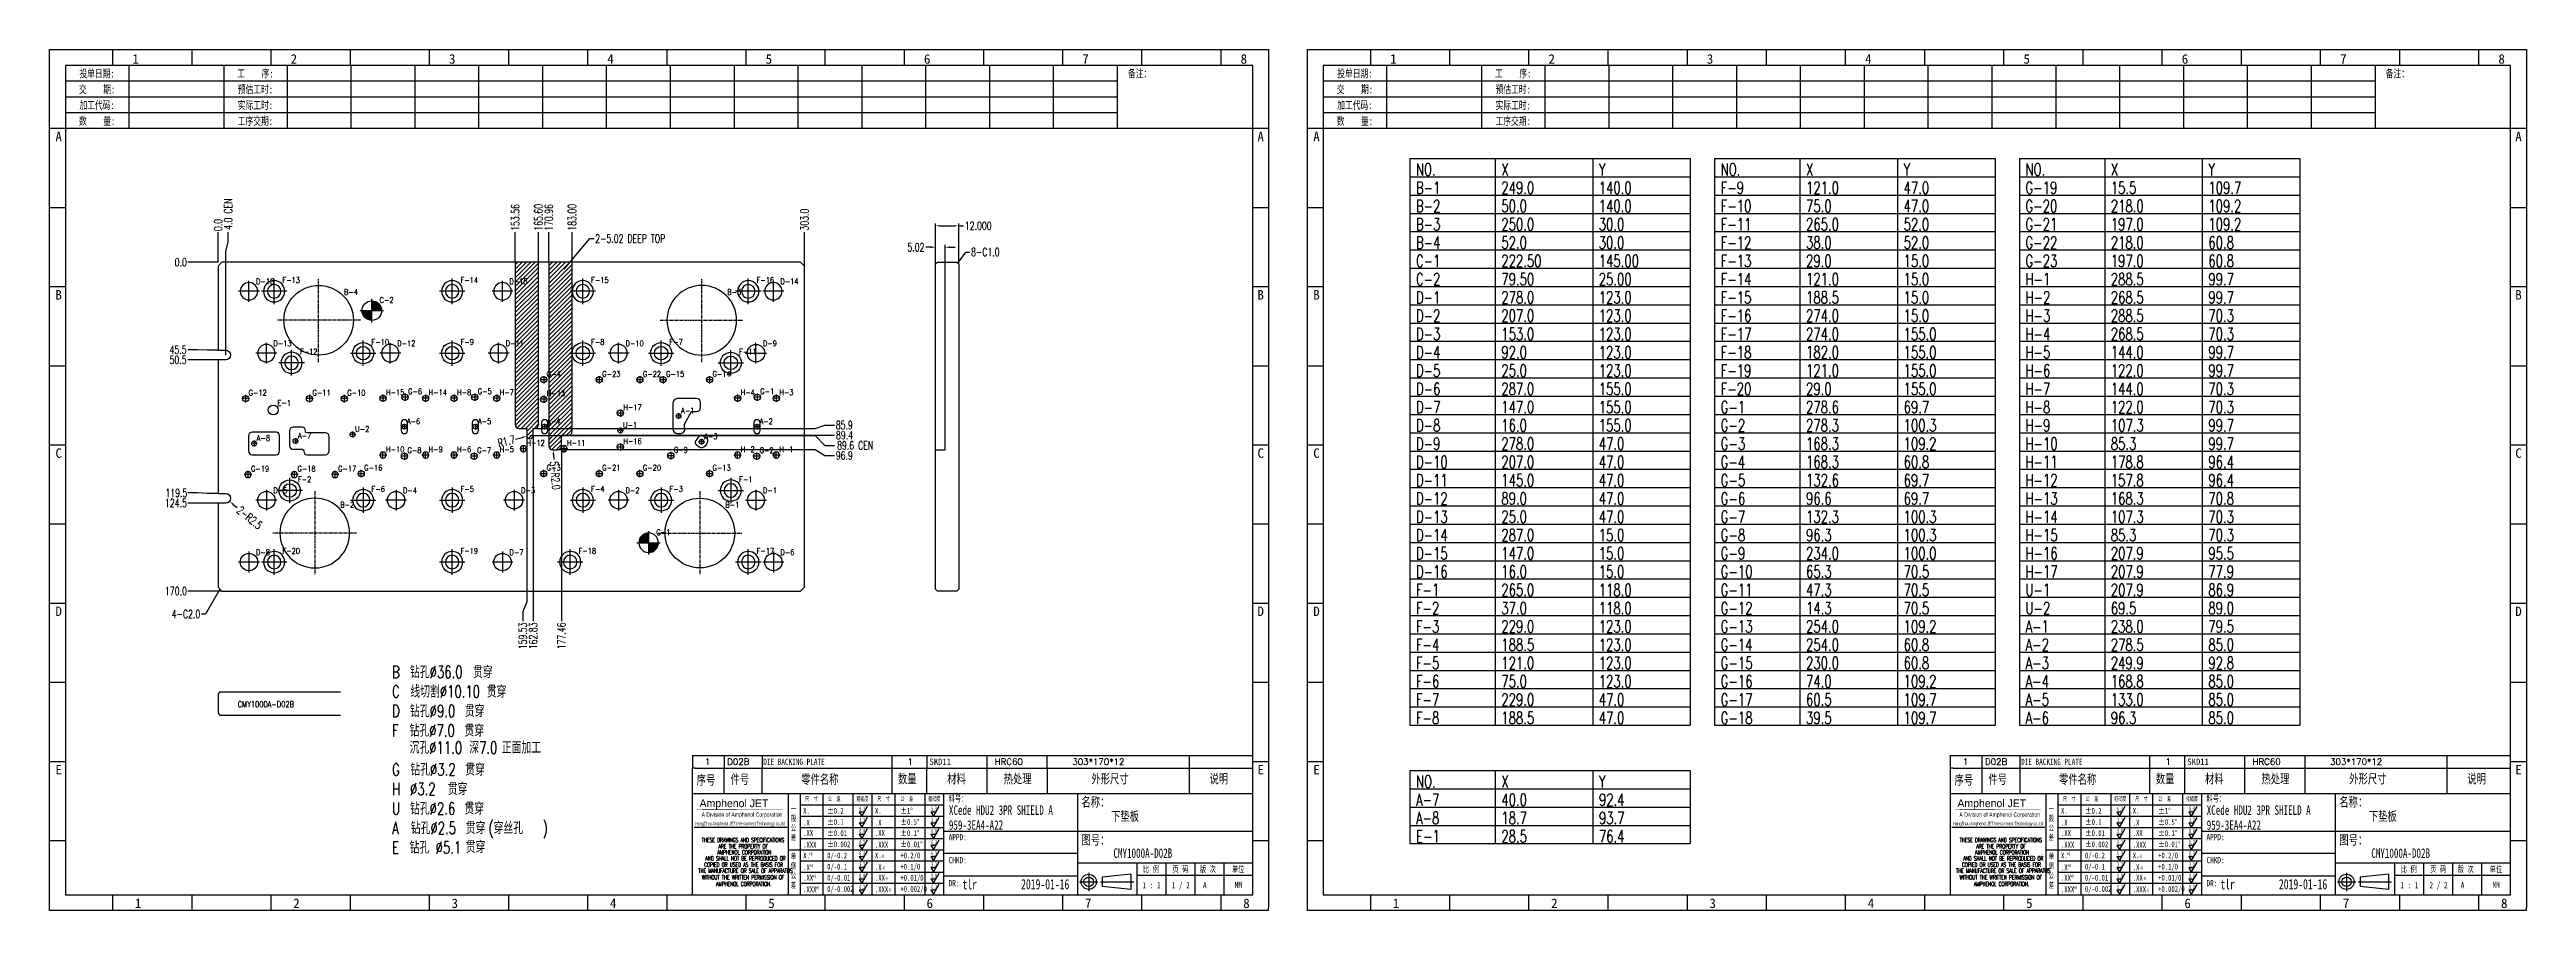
# Model space of a CAD drawing. Header units: millimetres. Extents: x -2852 to 5627, y -2271 to 1849.
# Drawn here: x 4347 to 5627, y -2271 to -1826 of the extents above; entities that cross this region are included whole.
import ezdxf
from ezdxf.enums import TextEntityAlignment as Align

# ---------------------------------------------------------------- set-up
doc = ezdxf.new("R2010")
doc.units = ezdxf.units.MM
doc.header["$PDSIZE"] = 3
for name, pattern in [('CENTER', [50.8, 31.75, -6.35, 6.35, -6.35]), ('CENTER2', [1.125, 0.75, -0.125, 0.125, -0.125]), ('DASHED2', [9.525, 6.35, -3.175])]:
    doc.linetypes.add(name, pattern=pattern)
for name, color, linetype in [('1', 7, 'Continuous'), ('11', 4, 'DASHED2'), ('41', 1, 'Continuous'), ('51', 1, 'CENTER2'), ('D02', 67, 'Continuous')]:
    doc.layers.add(name, color=color, linetype=linetype)
doc.styles.add('CH', font='仿宋_GB2312_0.ttf')
doc.styles.add('jet01', font='simplex.shx', dxfattribs={"width": 0.7, "bigfont": 'hztxt.shx'})
doc.styles.add('jet02', font='simplex.shx', dxfattribs={"width": 0.7})
doc.styles.add('SIMPLEX', font='SIMPLEX')
doc.styles.get("Standard").update_dxf_attribs({"font": '仿宋_GB2312_0.ttf', "width": 0.7})
doc.styles.add('TEXTSTYLE_1', font='TRIUMB.TTF')
doc.styles.add('TEXTSTYLE_2', font='TRIUM.TTF')
doc.styles.add('tk', font='', dxfattribs={"width": 0.7})
doc.styles.add('tk 2', font='仿宋_GB2312_0.ttf', dxfattribs={"width": 0.65})
doc.styles.add('tk 4', font='simplex.shx', dxfattribs={"width": 0.65, "bigfont": 'bigfont.shx'})
doc.styles.get('tk').set_extended_font_data('NSimSun')
doc.dimstyles.new('jet02', dxfattribs={"dimtxt": 3.5, "dimasz": 2.1, "dimexe": 1, "dimexo": 0, "dimgap": 0.5, "dimtad": 0, "dimtoh": 1, "dimdec": 3, "dimzin": 9, "dimdsep": 46, "dimtxsty": 'jet02', "dimcen": 0, "dimclrt": 256, "dimazin": 2, "dimtfac": 1, "dimtdec": 3, "dimtofl": 0, "dimtmove": 0, "dimatfit": 1, "dimfxl": 1, "dimarcsym": 0})

msp = doc.modelspace()

# ---------------------------------------------------------------- texts
at = {"layer": '1', "ltscale": 0.05, "style": 'jet01', "width": 0.7}
msp.add_text('CMY1000A-D02B', height=3.083124, dxfattribs=at).set_placement((4444.0087, -2165.7871))
at = {"layer": '41', "ltscale": 0.05, "style": 'jet01', "width": 0.7}
for s, height, p in [('NO.', 6.3, (5052.8484, -1890.9514)), ('B-1', 6.3, (5052.8484, -1900.4014)), ('X', 6.3, (5096.9484, -1890.9514)), ('249.0', 6.3, (5096.9484, -1900.4014)), ('Y', 6.3, (5147.3484, -1890.9514)), ('140.0', 6.3, (5147.3484, -1900.4014)), ('NO.', 6.3, (5210.3484, -1890.9514)), ('F-9', 6.3, (5210.3484, -1900.4014)), ('X', 6.3, (5254.4484, -1890.9514)), ('121.0', 6.3, (5254.4484, -1900.4014)), ('Y', 6.3, (5304.8484, -1890.9514)), ('47.0', 6.3, (5304.8484, -1900.4014)), ('G-19', 6.3, (5367.8484, -1900.4014)), ('NO.', 6.3, (5367.8484, -1890.9514)), ('X', 6.3, (5411.9484, -1890.9514)), ('15.5', 6.3, (5411.9484, -1900.4014)), ('Y', 6.3, (5462.3484, -1890.9514)), ('109.7', 6.3, (5462.3484, -1900.4014)), ('B-2', 6.3, (5052.8484, -1909.8514)), ('50.0', 6.3, (5096.9484, -1909.8514)), ('140.0', 6.3, (5147.3484, -1909.8514)), ('F-10', 6.3, (5210.3484, -1909.8514)), ('75.0', 6.3, (5254.4484, -1909.8514)), ('47.0', 6.3, (5304.8484, -1909.8514)), ('G-20', 6.3, (5367.8484, -1909.8514)), ('218.0', 6.3, (5411.9484, -1909.8514)), ('109.2', 6.3, (5462.3484, -1909.8514)), ('B-3', 6.3, (5052.8484, -1919.3014)), ('250.0', 6.3, (5096.9484, -1919.3014)), ('30.0', 6.3, (5147.3484, -1919.3014)), ('F-11', 6.3, (5210.3484, -1919.3014)), ('265.0', 6.3, (5254.4484, -1919.3014)), ('52.0', 6.3, (5304.8484, -1919.3014)), ('G-21', 6.3, (5367.8484, -1919.3014)), ('197.0', 6.3, (5411.9484, -1919.3014)), ('109.2', 6.3, (5462.3484, -1919.3014)), ('C-1', 6.3, (5052.8484, -1938.2014)), ('B-4', 6.3, (5052.8484, -1928.7514)), ('52.0', 6.3, (5096.9484, -1928.7514)), ('222.50', 6.3, (5096.9484, -1938.2014)), ('30.0', 6.3, (5147.3484, -1928.7514)), ('145.00', 6.3, (5147.3484, -1938.2014)), ('F-12', 6.3, (5210.3484, -1928.7514)), ('F-13', 6.3, (5210.3484, -1938.2014)), ('38.0', 6.3, (5254.4484, -1928.7514)), ('29.0', 6.3, (5254.4484, -1938.2014)), ('52.0', 6.3, (5304.8484, -1928.7514)), ('15.0', 6.3, (5304.8484, -1938.2014)), ('G-22', 6.3, (5367.8484, -1928.7514)), ('G-23', 6.3, (5367.8484, -1938.2014)), ('218.0', 6.3, (5411.9484, -1928.7514)), ('197.0', 6.3, (5411.9484, -1938.2014)), ('60.8', 6.3, (5462.3484, -1928.7514)), ('60.8', 6.3, (5462.3484, -1938.2014)), ('D-16', 2.94, (4453.4068, -1947.1598)), ('F-13', 2.94, (4467.1139, -1946.4527)), ('F-14', 2.94, (4559.1139, -1946.4527)), ('D-15', 2.94, (4584.4068, -1947.1598)), ('F-15', 2.94, (4626.6139, -1946.4527)), ('F-16', 2.94, (4712.1139, -1946.4527)), ('D-14', 2.94, (4724.4068, -1947.1598)), ('C-2', 6.3, (5052.8484, -1947.6514)), ('79.50', 6.3, (5096.9484, -1947.6514)), ('25.00', 6.3, (5147.3484, -1947.6514)), ('F-14', 6.3, (5210.3484, -1947.6514)), ('121.0', 6.3, (5254.4484, -1947.6514)), ('15.0', 6.3, (5304.8484, -1947.6514)), ('H-1', 6.3, (5367.8484, -1947.6514)), ('288.5', 6.3, (5411.9484, -1947.6514)), ('99.7', 6.3, (5462.3484, -1947.6514)), ('B-4', 2.94, (4498.9527, -1952.6138)), ('C-2', 2.94, (4517.2957, -1956.7709)), ('B-3', 2.94, (4696.9527, -1952.6138)), ('D-1', 6.3, (5052.8484, -1957.1014)), ('278.0', 6.3, (5096.9484, -1957.1014)), ('123.0', 6.3, (5147.3484, -1957.1014)), ('F-15', 6.3, (5210.3484, -1957.1014)), ('188.5', 6.3, (5254.4484, -1957.1014)), ('15.0', 6.3, (5304.8484, -1957.1014)), ('H-2', 6.3, (5367.8484, -1957.1014)), ('268.5', 6.3, (5411.9484, -1957.1014)), ('99.7', 6.3, (5462.3484, -1957.1014)), ('D-2', 6.3, (5052.8484, -1966.5514)), ('D-3', 6.3, (5052.8484, -1976.0014)), ('207.0', 6.3, (5096.9484, -1966.5514)), ('153.0', 6.3, (5096.9484, -1976.0014)), ('123.0', 6.3, (5147.3484, -1966.5514)), ('123.0', 6.3, (5147.3484, -1976.0014)), ('F-16', 6.3, (5210.3484, -1966.5514)), ('F-17', 6.3, (5210.3484, -1976.0014)), ('274.0', 6.3, (5254.4484, -1966.5514)), ('274.0', 6.3, (5254.4484, -1976.0014)), ('15.0', 6.3, (5304.8484, -1966.5514)), ('155.0', 6.3, (5304.8484, -1976.0014)), ('H-3', 6.3, (5367.8484, -1966.5514)), ('H-4', 6.3, (5367.8484, -1976.0014)), ('288.5', 6.3, (5411.9484, -1966.5514)), ('268.5', 6.3, (5411.9484, -1976.0014)), ('70.3', 6.3, (5462.3484, -1966.5514)), ('70.3', 6.3, (5462.3484, -1976.0014)), ('D-13', 2.94, (4462.4068, -1979.1598)), ('F-12', 2.94, (4476.1139, -1983.4527)), ('F-10', 2.94, (4513.1139, -1978.4527)), ('D-12', 2.94, (4526.4068, -1979.1598)), ('F-9', 2.94, (4559.1139, -1978.4527)), ('D-11', 2.94, (4582.4068, -1979.1598)), ('F-8', 2.94, (4626.6139, -1978.4527)), ('D-10', 2.94, (4644.4068, -1979.1598)), ('F-7', 2.94, (4667.1139, -1978.4527)), ('F-11', 2.94, (4703.1139, -1983.4527)), ('D-9', 2.94, (4715.4068, -1979.1598)), ('D-4', 6.3, (5052.8484, -1985.4514)), ('92.0', 6.3, (5096.9484, -1985.4514)), ('123.0', 6.3, (5147.3484, -1985.4514)), ('F-18', 6.3, (5210.3484, -1985.4514)), ('182.0', 6.3, (5254.4484, -1985.4514)), ('155.0', 6.3, (5304.8484, -1985.4514)), ('H-5', 6.3, (5367.8484, -1985.4514)), ('144.0', 6.3, (5411.9484, -1985.4514)), ('99.7', 6.3, (5462.3484, -1985.4514)), ('G-4', 2.94, (4603.6562, -1994.9604)), ('G-23', 2.94, (4632.3562, -1994.9604)), ('G-22', 2.94, (4653.3562, -1994.9604)), ('G-15', 2.94, (4665.3562, -1994.9604)), ('G-14', 2.94, (4689.3562, -1994.9604)), ('D-5', 6.3, (5052.8484, -1994.9014)), ('25.0', 6.3, (5096.9484, -1994.9014)), ('123.0', 6.3, (5147.3484, -1994.9014)), ('F-19', 6.3, (5210.3484, -1994.9014)), ('121.0', 6.3, (5254.4484, -1994.9014)), ('155.0', 6.3, (5304.8484, -1994.9014)), ('H-6', 6.3, (5367.8484, -1994.9014)), ('122.0', 6.3, (5411.9484, -1994.9014)), ('99.7', 6.3, (5462.3484, -1994.9014)), ('G-12', 2.94, (4449.6062, -2004.7104)), ('E-1', 2.94, (4464.5314, -2009.9351)), ('G-11', 2.94, (4482.6062, -2004.7104)), ('G-10', 2.94, (4500.6062, -2004.7104)), ('H-15', 2.94, (4520.6062, -2004.5104)), ('G-6', 2.94, (4532.0062, -2003.9604)), ('H-14', 2.94, (4542.6062, -2004.5104)), ('H-8', 2.94, (4557.3562, -2004.5104)), ('G-5', 2.94, (4568.0062, -2003.9604)), ('H-7', 2.94, (4579.3562, -2004.5104)), ('H-13', 2.94, (4603.6562, -2005.0104)), ('H-17', 2.94, (4643.2562, -2012.1604)), ('H-4', 2.94, (4703.8562, -2004.5104)), ('G-1', 2.94, (4714.0062, -2003.9604)), ('H-3', 2.94, (4723.8562, -2004.5104)), ('D-6', 6.3, (5052.8484, -2004.3514)), ('D-7', 6.3, (5052.8484, -2013.8014)), ('287.0', 6.3, (5096.9484, -2004.3514)), ('147.0', 6.3, (5096.9484, -2013.8014)), ('155.0', 6.3, (5147.3484, -2004.3514)), ('155.0', 6.3, (5147.3484, -2013.8014)), ('G-1', 6.3, (5210.3484, -2013.8014)), ('F-20', 6.3, (5210.3484, -2004.3514)), ('29.0', 6.3, (5254.4484, -2004.3514)), ('278.6', 6.3, (5254.4484, -2013.8014)), ('69.7', 6.3, (5304.8484, -2013.8014)), ('155.0', 6.3, (5304.8484, -2004.3514)), ('H-7', 6.3, (5367.8484, -2004.3514)), ('H-8', 6.3, (5367.8484, -2013.8014)), ('144.0', 6.3, (5411.9484, -2004.3514)), ('122.0', 6.3, (5411.9484, -2013.8014)), ('70.3', 6.3, (5462.3484, -2004.3514)), ('70.3', 6.3, (5462.3484, -2013.8014)), ('U-2', 2.94, (4504.674, -2023.4525)), ('A-6', 2.94, (4531.3587, -2019.4579)), ('A-5', 2.94, (4568.1087, -2019.4579)), ('A-4', 2.94, (4603.8587, -2019.4579)), ('U-1', 2.94, (4643.044, -2021.3725)), ('A-1', 2.94, (4673.1087, -2013.9579)), ('A-2', 2.94, (4713.6087, -2019.4579)), ('D-8', 6.3, (5052.8484, -2023.2514)), ('16.0', 6.3, (5096.9484, -2023.2514)), ('155.0', 6.3, (5147.3484, -2023.2514)), ('G-2', 6.3, (5210.3484, -2023.2514)), ('278.3', 6.3, (5254.4484, -2023.2514)), ('100.3', 6.3, (5304.8484, -2023.2514)), ('H-9', 6.3, (5367.8484, -2023.2514)), ('107.3', 6.3, (5411.9484, -2023.2514)), ('99.7', 6.3, (5462.3484, -2023.2514)), ('A-8', 2.94, (4453.8087, -2028.1329)), ('A-7', 2.94, (4475.1087, -2026.8579)), ('H-10', 2.94, (4520.6062, -2033.9104)), ('G-8', 2.94, (4531.7062, -2034.4604)), ('H-9', 2.94, (4542.6062, -2033.9104)), ('H-6', 2.94, (4557.3562, -2033.9104)), ('G-7', 2.94, (4567.7062, -2034.4604)), ('H-5', 2.94, (4579.3562, -2033.9104)), ('H-12', 2.94, (4593.1562, -2030.6104)), ('H-11', 2.94, (4614.1562, -2030.6104)), ('H-16', 2.94, (4643.2562, -2029.7604)), ('G-9', 2.94, (4669.3562, -2034.2104)), ('A-3', 2.94, (4685.011, -2027.2484)), ('H-2', 2.94, (4703.8562, -2033.9104)), ('G-2', 2.94, (4713.7062, -2034.4604)), ('H-1', 2.94, (4723.8562, -2033.9104)), ('D-9', 6.3, (5052.8484, -2032.7014)), ('278.0', 6.3, (5096.9484, -2032.7014)), ('47.0', 6.3, (5147.3484, -2032.7014)), ('G-3', 6.3, (5210.3484, -2032.7014)), ('168.3', 6.3, (5254.4484, -2032.7014)), ('109.2', 6.3, (5304.8484, -2032.7014)), ('H-10', 6.3, (5367.8484, -2032.7014)), ('85.3', 6.3, (5411.9484, -2032.7014)), ('99.7', 6.3, (5462.3484, -2032.7014)), ('G-19', 2.94, (4450.8562, -2043.9604)), ('G-18', 2.94, (4474.8562, -2043.9604)), ('F-2', 2.94, (4475.1139, -2049.4527)), ('G-17', 2.94, (4495.8562, -2043.9604)), ('G-16', 2.94, (4509.3562, -2043.4604)), ('G-3', 2.94, (4603.6562, -2043.4604)), ('G-21', 2.94, (4632.3562, -2043.4604)), ('G-20', 2.94, (4653.3562, -2043.4604)), ('G-13', 2.94, (4689.3562, -2043.4604)), ('F-1', 2.94, (4703.1139, -2049.4527)), ('D-10', 6.3, (5052.8484, -2042.1514)), ('D-11', 6.3, (5052.8484, -2051.6014)), ('207.0', 6.3, (5096.9484, -2042.1514)), ('145.0', 6.3, (5096.9484, -2051.6014)), ('47.0', 6.3, (5147.3484, -2042.1514)), ('47.0', 6.3, (5147.3484, -2051.6014)), ('G-4', 6.3, (5210.3484, -2042.1514)), ('G-5', 6.3, (5210.3484, -2051.6014)), ('168.3', 6.3, (5254.4484, -2042.1514)), ('132.6', 6.3, (5254.4484, -2051.6014)), ('60.8', 6.3, (5304.8484, -2042.1514)), ('69.7', 6.3, (5304.8484, -2051.6014)), ('H-11', 6.3, (5367.8484, -2042.1514)), ('H-12', 6.3, (5367.8484, -2051.6014)), ('178.8', 6.3, (5411.9484, -2042.1514)), ('157.8', 6.3, (5411.9484, -2051.6014)), ('96.4', 6.3, (5462.3484, -2042.1514)), ('96.4', 6.3, (5462.3484, -2051.6014)), ('D-5', 2.94, (4462.4068, -2055.1598)), ('B-2', 2.94, (4496.9527, -2062.6138)), ('F-6', 2.94, (4513.1139, -2054.4527)), ('D-4', 2.94, (4529.4068, -2055.1598)), ('F-5', 2.94, (4559.1139, -2054.4527)), ('D-3', 2.94, (4590.4068, -2055.1598)), ('F-4', 2.94, (4626.6139, -2054.4527)), ('D-2', 2.94, (4644.4068, -2055.1598)), ('F-3', 2.94, (4667.1139, -2054.4527)), ('B-1', 2.94, (4695.9527, -2062.6138)), ('D-1', 2.94, (4715.4068, -2055.1598)), ('D-12', 6.3, (5052.8484, -2061.0514)), ('89.0', 6.3, (5096.9484, -2061.0514)), ('47.0', 6.3, (5147.3484, -2061.0514)), ('G-6', 6.3, (5210.3484, -2061.0514)), ('96.6', 6.3, (5254.4484, -2061.0514)), ('69.7', 6.3, (5304.8484, -2061.0514)), ('H-13', 6.3, (5367.8484, -2061.0514)), ('168.3', 6.3, (5411.9484, -2061.0514)), ('70.8', 6.3, (5462.3484, -2061.0514)), ('D-13', 6.3, (5052.8484, -2070.5014)), ('25.0', 6.3, (5096.9484, -2070.5014)), ('47.0', 6.3, (5147.3484, -2070.5014)), ('G-7', 6.3, (5210.3484, -2070.5014)), ('132.3', 6.3, (5254.4484, -2070.5014)), ('100.3', 6.3, (5304.8484, -2070.5014)), ('H-14', 6.3, (5367.8484, -2070.5014)), ('107.3', 6.3, (5411.9484, -2070.5014)), ('70.3', 6.3, (5462.3484, -2070.5014)), ('D-8', 2.94, (4453.4068, -2087.1598)), ('F-20', 2.94, (4467.1139, -2086.4527)), ('F-19', 2.94, (4559.1139, -2086.4527)), ('D-7', 2.94, (4584.4068, -2087.1598)), ('F-18', 2.94, (4620.1139, -2086.4527)), ('C-1', 2.94, (4660.2957, -2076.7709)), ('F-17', 2.94, (4712.1139, -2086.4527)), ('D-6', 2.94, (4724.4068, -2087.1598)), ('D-14', 6.3, (5052.8484, -2079.9514)), ('D-15', 6.3, (5052.8484, -2089.4014)), ('287.0', 6.3, (5096.9484, -2079.9514)), ('147.0', 6.3, (5096.9484, -2089.4014)), ('15.0', 6.3, (5147.3484, -2079.9514)), ('15.0', 6.3, (5147.3484, -2089.4014)), ('G-8', 6.3, (5210.3484, -2079.9514)), ('G-9', 6.3, (5210.3484, -2089.4014)), ('96.3', 6.3, (5254.4484, -2079.9514)), ('234.0', 6.3, (5254.4484, -2089.4014)), ('100.3', 6.3, (5304.8484, -2079.9514)), ('100.0', 6.3, (5304.8484, -2089.4014)), ('H-15', 6.3, (5367.8484, -2079.9514)), ('H-16', 6.3, (5367.8484, -2089.4014)), ('85.3', 6.3, (5411.9484, -2079.9514)), ('207.9', 6.3, (5411.9484, -2089.4014)), ('70.3', 6.3, (5462.3484, -2079.9514)), ('95.5', 6.3, (5462.3484, -2089.4014)), ('D-16', 6.3, (5052.8484, -2098.8514)), ('16.0', 6.3, (5096.9484, -2098.8514)), ('15.0', 6.3, (5147.3484, -2098.8514)), ('G-10', 6.3, (5210.3484, -2098.8514)), ('65.3', 6.3, (5254.4484, -2098.8514)), ('70.5', 6.3, (5304.8484, -2098.8514)), ('H-17', 6.3, (5367.8484, -2098.8514)), ('207.9', 6.3, (5411.9484, -2098.8514)), ('77.9', 6.3, (5462.3484, -2098.8514)), ('F-1', 6.3, (5052.8484, -2108.3014)), ('F-2', 6.3, (5052.8484, -2117.7514)), ('265.0', 6.3, (5096.9484, -2108.3014)), ('37.0', 6.3, (5096.9484, -2117.7514)), ('118.0', 6.3, (5147.3484, -2108.3014)), ('118.0', 6.3, (5147.3484, -2117.7514)), ('G-11', 6.3, (5210.3484, -2108.3014)), ('G-12', 6.3, (5210.3484, -2117.7514)), ('47.3', 6.3, (5254.4484, -2108.3014)), ('14.3', 6.3, (5254.4484, -2117.7514)), ('70.5', 6.3, (5304.8484, -2108.3014)), ('70.5', 6.3, (5304.8484, -2117.7514)), ('U-1', 6.3, (5367.8484, -2108.3014)), ('U-2', 6.3, (5367.8484, -2117.7514)), ('207.9', 6.3, (5411.9484, -2108.3014)), ('69.5', 6.3, (5411.9484, -2117.7514)), ('86.9', 6.3, (5462.3484, -2108.3014)), ('89.0', 6.3, (5462.3484, -2117.7514)), ('F-3', 6.3, (5052.8484, -2127.2014)), ('229.0', 6.3, (5096.9484, -2127.2014)), ('123.0', 6.3, (5147.3484, -2127.2014)), ('G-13', 6.3, (5210.3484, -2127.2014)), ('254.0', 6.3, (5254.4484, -2127.2014)), ('109.2', 6.3, (5304.8484, -2127.2014)), ('A-1', 6.3, (5367.8484, -2127.2014)), ('238.0', 6.3, (5411.9484, -2127.2014)), ('79.5', 6.3, (5462.3484, -2127.2014)), ('F-4', 6.3, (5052.8484, -2136.6514)), ('188.5', 6.3, (5096.9484, -2136.6514)), ('123.0', 6.3, (5147.3484, -2136.6514)), ('G-14', 6.3, (5210.3484, -2136.6514)), ('254.0', 6.3, (5254.4484, -2136.6514)), ('60.8', 6.3, (5304.8484, -2136.6514)), ('A-2', 6.3, (5367.8484, -2136.6514)), ('278.5', 6.3, (5411.9484, -2136.6514)), ('85.0', 6.3, (5462.3484, -2136.6514)), ('B', 6.3, (4523.771, -2150.753)), ('钻孔%%c36.0', 6.3, (4533.011, -2150.753)), ('贯穿', 6.3, (4565.561, -2150.753)), ('F-5', 6.3, (5052.8484, -2146.1014)), ('F-6', 6.3, (5052.8484, -2155.5514)), ('75.0', 6.3, (5096.9484, -2155.5514)), ('121.0', 6.3, (5096.9484, -2146.1014)), ('123.0', 6.3, (5147.3484, -2146.1014)), ('123.0', 6.3, (5147.3484, -2155.5514)), ('G-15', 6.3, (5210.3484, -2146.1014)), ('G-16', 6.3, (5210.3484, -2155.5514)), ('230.0', 6.3, (5254.4484, -2146.1014)), ('74.0', 6.3, (5254.4484, -2155.5514)), ('60.8', 6.3, (5304.8484, -2146.1014)), ('109.2', 6.3, (5304.8484, -2155.5514)), ('A-3', 6.3, (5367.8484, -2146.1014)), ('A-4', 6.3, (5367.8484, -2155.5514)), ('249.9', 6.3, (5411.9484, -2146.1014)), ('168.8', 6.3, (5411.9484, -2155.5514)), ('92.8', 6.3, (5462.3484, -2146.1014)), ('85.0', 6.3, (5462.3484, -2155.5514)), ('C', 6.3, (4523.771, -2160.833)), ('线切割%%c10.10', 6.3, (4533.221, -2160.833)), ('贯穿', 6.3, (4572.701, -2160.833)), ('F-7', 6.3, (5052.8484, -2165.0014)), ('229.0', 6.3, (5096.9484, -2165.0014)), ('47.0', 6.3, (5147.3484, -2165.0014)), ('G-17', 6.3, (5210.3484, -2165.0014)), ('60.5', 6.3, (5254.4484, -2165.0014)), ('109.7', 6.3, (5304.8484, -2165.0014)), ('A-5', 6.3, (5367.8484, -2165.0014)), ('133.0', 6.3, (5411.9484, -2165.0014)), ('85.0', 6.3, (5462.3484, -2165.0014)), ('D', 6.3, (4523.771, -2170.913)), ('F', 6.3, (4523.771, -2180.993)), ('钻孔%%c7.0', 6.3, (4532.801, -2180.993)), ('钻孔%%c9.0', 6.3, (4533.011, -2170.913)), ('贯穿', 6.3, (4561.151, -2180.993)), ('贯穿', 6.3, (4561.361, -2170.913)), ('F-8', 6.3, (5052.8484, -2174.4514)), ('188.5', 6.3, (5096.9484, -2174.4514)), ('47.0', 6.3, (5147.3484, -2174.4514)), ('G-18', 6.3, (5210.3484, -2174.4514)), ('39.5', 6.3, (5254.4484, -2174.4514)), ('109.7', 6.3, (5304.8484, -2174.4514)), ('A-6', 6.3, (5367.8484, -2174.4514)), ('96.3', 6.3, (5411.9484, -2174.4514)), ('85.0', 6.3, (5462.3484, -2174.4514)), ('沉孔%%c11.0', 6.3, (4532.801, -2189.813)), ('深7.0', 6.3, (4563.671, -2189.813)), ('正面加工', 6.3, (4580.471, -2189.813)), ('G', 6.3, (4523.771, -2201.153)), ('钻孔%%c3.2', 6.3, (4533.221, -2201.153)), ('贯穿', 6.3, (4561.571, -2201.153)), ('NO.', 6.3, (5052.8918, -2207.3388)), ('X', 6.3, (5096.9918, -2207.3388)), ('Y', 6.3, (5147.3918, -2207.3388)), ('H', 6.3, (4523.771, -2211.233)), ('钻孔%%c2.6', 6.3, (4533.011, -2221.313)), ('%%c3.2', 6.3, (4533.011, -2211.233)), ('贯穿', 6.3, (4552.541, -2211.233)), ('贯穿', 6.3, (4561.151, -2221.313)), ('A-7', 6.3, (5052.8918, -2216.7888)), ('40.0', 6.3, (5096.9918, -2216.7888)), ('92.4', 6.3, (5147.3918, -2216.7888)), ('A', 6.3, (4523.771, -2231.393)), ('U', 6.3, (4523.771, -2221.313)), ('钻孔%%c2.5', 6.3, (4533.431, -2231.393)), ('贯穿', 6.3, (4561.781, -2231.393)), ('(穿丝孔   )', 6.3, (4573.5773, -2231.393)), ('A-8', 6.3, (5052.8918, -2226.2388)), ('18.7', 6.3, (5096.9918, -2226.2388)), ('93.7', 6.3, (5147.3918, -2226.2388)), ('E', 6.3, (4523.771, -2241.473)), ('钻孔', 6.3, (4532.801, -2241.473)), ('%%C5.1', 6.3, (4546.253, -2241.473)), ('贯穿', 6.3, (4561.781, -2241.2006)), ('E-1', 6.3, (5052.8918, -2235.6888)), ('28.5', 6.3, (5096.9918, -2235.6888)), ('76.4', 6.3, (5147.3918, -2235.6888))]:
    msp.add_text(s, height=height, dxfattribs=at).set_placement(p)
at = {"layer": '41', "ltscale": 0.05, "char_height": 4.2, "style": 'jet02'}
for s, insert, attachment_point in [('2-5.02 DEEP TOP', (4628.7233, -1923.5273), 4), ('8-C1.0', (4822.9615, -1930.4796), 4), ('4-C2.0', (4424.624, -2117.6089), 6)]:
    msp.add_mtext(s, dxfattribs=dict(at, insert=insert, attachment_point=attachment_point))

# ---------------------------------------------------------------- blocks, each defined once
blk = doc.blocks.new('A3-N')
at = {"layer": '1', "color": 1}
for p, q in [((0, 0), (0, 296.73)), ((0, 296.73), (420, 296.73)), ((21.82, 291.27), (21.82, 296.73)), ((49.09, 291.27), (49.09, 296.73)), ((76.36, 291.27), (76.36, 296.73)), ((103.64, 291.27), (103.64, 296.73)), ((103.64, 291.27), (103.64, 296.73)), ((103.64, 291.27), (103.64, 296.73)), ((130.91, 291.27), (130.91, 296.73)), ((158.18, 291.27), (158.18, 296.73)), ((185.45, 291.27), (185.45, 296.73)), ((212.73, 291.27), (212.73, 296.73)), ((240, 291.27), (240, 296.73)), ((267.27, 291.27), (267.27, 296.73)), ((294.55, 291.27), (294.55, 296.73)), ((321.82, 291.27), (321.82, 296.73)), ((349.09, 291.27), (349.09, 296.73)), ((376.36, 291.27), (376.36, 296.73)), ((403.64, 291.27), (403.64, 296.73)), ((420, 296.73), (420, 1)), ((5.45, 269.45), (0, 269.45)), ((420, 269.45), (414.55, 269.45)), ((5.45, 242.18), (0, 242.18)), ((420, 242.18), (414.55, 242.18)), ((5.45, 214.91), (0, 214.91)), ((420, 214.91), (414.55, 214.91)), ((5.45, 187.64), (0, 187.64)), ((420, 187.64), (414.55, 187.64)), ((5.45, 160.36), (0, 160.36)), ((420, 160.36), (414.55, 160.36)), ((5.45, 133.09), (0, 133.09)), ((420, 133.09), (414.55, 133.09)), ((5.45, 105.82), (0, 105.82)), ((420, 105.82), (414.55, 105.82)), ((5.45, 78.55), (0, 78.55)), ((420, 78.55), (414.55, 78.55)), ((5.45, 51.27), (0, 51.27)), ((420, 51.27), (414.55, 51.27)), ((222.45, 49.09), (221.45, 49.09)), ((221.45, 49.09), (221.45, 40.36)), ((222.45, 49.09), (414.55, 49.09)), ((232.36, 49.09), (232.36, 40.36)), ((245.45, 49.09), (245.45, 40.36)), ((290.18, 49.09), (290.18, 40.36)), ((302.18, 49.09), (302.18, 40.36)), ((322.91, 49.09), (322.91, 40.36)), ((343.64, 49.09), (343.64, 40.36)), ((392.73, 40.36), (392.73, 49.09)), ((258.55, 40.36), (258.55, 5.44)), ((266.45, 40.36), (266.45, 5.44)), ((276.78, 40.36), (276.78, 5.45)), ((291.18, 40.36), (291.18, 5.45)), ((301.51, 40.37), (301.51, 5.46)), ((308.01, 40.36), (308.01, 5.45)), ((354.09, 40.36), (354.09, 5.45)), ((308.01, 32.39), (258.55, 32.39)), ((308.01, 28.54), (258.55, 28.54)), ((414.55, 27.27), (308.01, 27.27)), ((5.45, 24), (0, 24)), ((308.01, 24.69), (258.55, 24.69)), ((354.09, 19.63), (308.01, 19.63)), ((420, 24), (414.55, 24)), ((308.01, 16.99), (258.55, 16.99)), ((308.01, 13.14), (258.55, 13.14)), ((308.01, 9.29), (258.55, 9.29)), ((308.01, 11.99), (354.09, 11.99)), ((414.55, 16.36), (354.09, 16.36)), ((372.51, 12.49), (362.69, 11.5)), ((362.69, 11.5), (362.69, 8.23)), ((372.51, 12.49), (372.51, 7.25)), ((374.55, 16.36), (374.55, 5.45)), ((414.55, 12), (374.55, 12)), ((384.55, 16.36), (384.55, 5.45)), ((394.55, 16.36), (394.55, 5.45)), ((404.55, 16.36), (404.55, 5.45)), ((1, 0), (0, 0)), ((420, 0), (1, 0)), ((21.82, 0), (21.82, 5.45)), ((49.09, 0), (49.09, 5.45)), ((76.36, 0), (76.36, 5.45)), ((103.64, 0), (103.64, 5.45)), ((130.91, 0), (130.91, 5.45)), ((158.18, 0), (158.18, 5.45)), ((185.45, 0), (185.45, 5.45)), ((212.73, 0), (212.73, 5.45)), ((240, 0), (240, 5.45)), ((267.27, 0), (267.27, 5.45)), ((294.55, 0), (294.55, 5.45)), ((321.82, 0), (321.82, 5.45)), ((349.09, 0), (349.09, 5.45)), ((372.51, 7.25), (362.69, 8.23)), ((376.36, 0), (376.36, 5.45)), ((403.64, 0), (403.64, 5.45)), ((420, 0), (420, 1))]:
    blk.add_line(p, q, dxfattribs=at)
at = {"layer": '1'}
for p, q in [((414.55, 278.18), (414.55, 284.73)), ((221.45, 40.36), (221.45, 5.45)), ((221.45, 40.36), (414.55, 40.36)), ((221.45, 40.36), (414.55, 40.36)), ((254.41, 40.36), (254.41, 5.45)), ((308.01, 36.24), (258.55, 36.24)), ((283.28, 40.36), (283.28, 5.45)), ((222.08, 28.67), (254.12, 28.67)), ((308.01, 20.84), (254.41, 20.84))]:
    blk.add_line(p, q, dxfattribs=at)
at = {"layer": '1', "color": 1, "ltscale": 0.05}
for p, q in [((281.68, 35.84), (279.79, 32.56)), ((306.41, 35.84), (304.52, 32.56)), ((278.93, 34.04), (279.79, 32.56)), ((278.93, 34.04), (280.65, 34.04)), ((278.93, 30.19), (279.79, 28.71)), ((278.93, 30.19), (280.65, 30.19)), ((278.93, 26.34), (279.79, 24.86)), ((278.93, 26.34), (280.65, 26.34)), ((281.68, 31.99), (279.79, 28.71)), ((281.68, 28.14), (279.79, 24.86)), ((303.66, 34.05), (304.52, 32.56)), ((303.66, 34.05), (305.38, 34.05)), ((303.66, 30.2), (305.38, 30.2)), ((303.66, 30.2), (304.52, 28.71)), ((303.66, 26.35), (304.52, 24.86)), ((303.66, 26.35), (305.38, 26.35)), ((306.41, 31.99), (304.52, 28.71)), ((306.41, 28.14), (304.52, 24.86)), ((278.93, 22.49), (280.65, 22.49)), ((278.93, 22.49), (279.79, 21.01)), ((278.93, 18.66), (279.79, 17.17)), ((278.93, 18.66), (280.65, 18.66)), ((281.68, 24.29), (279.79, 21.01)), ((281.68, 20.45), (279.79, 17.17)), ((303.66, 22.5), (305.38, 22.5)), ((303.66, 22.5), (304.52, 21.01)), ((303.66, 18.66), (304.52, 17.18)), ((303.66, 18.66), (305.38, 18.66)), ((306.41, 24.29), (304.52, 21.01)), ((306.41, 20.46), (304.52, 17.18)), ((278.93, 14.81), (280.65, 14.81)), ((278.93, 14.81), (279.79, 13.32)), ((278.93, 10.96), (279.79, 9.47)), ((278.93, 10.96), (280.65, 10.96)), ((281.68, 16.6), (279.79, 13.32)), ((281.68, 12.75), (279.79, 9.47)), ((281.68, 8.9), (279.79, 5.62)), ((303.66, 14.81), (305.38, 14.81)), ((303.66, 14.81), (304.52, 13.33)), ((303.66, 10.96), (304.52, 9.48)), ((303.66, 10.96), (305.38, 10.96)), ((306.41, 16.61), (304.52, 13.33)), ((306.41, 12.76), (304.52, 9.48)), ((306.41, 8.91), (304.52, 5.63)), ((278.93, 7.11), (279.79, 5.62)), ((278.93, 7.11), (280.65, 7.11)), ((303.66, 7.11), (305.38, 7.11)), ((303.66, 7.11), (304.52, 5.63))]:
    blk.add_line(p, q, dxfattribs=at)
at = {"layer": '1', "color": 1, "ltscale": 0.1}
for p, q in [((354.86, 9.87), (361.17, 9.87)), ((358.01, 13.02), (358.01, 6.71)), ((362.03, 9.87), (373.54, 9.87))]:
    blk.add_line(p, q, dxfattribs=at)
at = {"layer": '1'}
blk.add_lwpolyline([(221.45, 5.45), (414.55, 5.45), (414.55, 291.27), (5.45, 291.27), (5.45, 5.45), (414.55, 5.45)], dxfattribs=at)
at = {"layer": '1', "color": 7, "linetype": 'Continuous', "const_width": 0.123}
blk.add_lwpolyline([(223.11, 34.74), (252.6, 34.76)], dxfattribs=at)
at = {"layer": '1', "color": 1}
for radius in [2.62, 1.64]:
    blk.add_circle((358.01, 9.87), radius, dxfattribs=at)
at = {"layer": '41'}
for p, q in [((27.27, 291.27), (27.27, 269.45)), ((60, 291.27), (60, 269.45)), ((81.82, 291.27), (81.82, 269.45)), ((103.82, 291.27), (103.82, 269.45)), ((125.82, 291.27), (125.82, 269.45)), ((147.82, 291.27), (147.82, 269.45)), ((169.82, 291.27), (169.82, 269.45)), ((191.82, 291.27), (191.82, 269.45)), ((213.82, 291.27), (213.82, 269.45)), ((235.82, 291.27), (235.82, 269.45)), ((257.82, 291.27), (257.82, 269.45)), ((279.82, 291.27), (279.82, 269.45)), ((301.82, 291.27), (301.82, 269.45)), ((323.82, 291.27), (323.82, 269.45)), ((345.82, 291.27), (345.82, 269.45)), ((367.82, 291.27), (367.82, 269.45)), ((367.82, 285.82), (5.45, 285.82)), ((367.82, 280.36), (5.45, 280.36)), ((367.82, 274.91), (5.45, 274.91)), ((414.55, 269.45), (5.45, 269.45))]:
    blk.add_line(p, q, dxfattribs=at)
at = {"layer": '1', "style": 'tk', "width": 0.7}
for s, p in [('投单日期:', (16.36, 288.55)), ('工    序:', (70.91, 288.55)), ('备注：', (375.51, 288.55)), ('交    期:', (16.36, 283.09)), ('预估工时:', (70.91, 283.09)), ('加工代码:', (16.36, 277.64)), ('数    量:', (16.36, 272.18)), ('工序交期:', (70.91, 272.18)), ('实际工时:', (70.91, 277.64))]:
    blk.add_text(s, height=2.727, dxfattribs=at).set_placement(p, align=Align.MIDDLE)
at = {"layer": '1', "color": 1}
for s, p in [('1', (29.64, 295.11)), ('2', (84.18, 295.11)), ('3', (138.73, 295.11)), ('4', (193.27, 295.11)), ('5', (247.82, 295.11)), ('6', (302.36, 295.11)), ('7', (356.91, 295.11)), ('8', (411.45, 295.11)), ('1', (30.53, 4.11)), ('2', (85.08, 4.11)), ('3', (139.62, 4.11)), ('4', (194.17, 4.11)), ('5', (248.72, 4.11)), ('6', (303.26, 4.11)), ('7', (357.81, 4.11)), ('8', (412.35, 4.11))]:
    blk.add_text(s, height=3.27, dxfattribs=at).set_placement(p, align=Align.TOP_CENTER)
for s, p in [('A', (2.04, 268.36)), ('B', (2.04, 213.82)), ('C', (2.04, 159.27)), ('D', (2.04, 104.73)), ('E', (2.04, 50.18))]:
    blk.add_text(s, height=3.27, dxfattribs=at).set_placement(p, align=Align.TOP_LEFT)
for s, p in [('A', (418.37, 268.36)), ('B', (418.37, 213.82)), ('C', (418.37, 159.27)), ('D', (418.37, 104.73)), ('E', (418.37, 50.18))]:
    blk.add_text(s, height=3.27, dxfattribs=at).set_placement(p, align=Align.TOP_RIGHT)
at = {"layer": '1', "color": 1, "style": 'tk 2', "width": 0.7}
for s, height, p in [('序号', 3.273, (222.96, 43.34)), ('件号', 3.273, (234.62, 43.61)), ('零件名称', 3.273, (258.97, 43.61)), ('数量', 3.273, (292.3, 43.78)), ('材料', 3.273, (309.27, 43.78)), ('热处理', 3.273, (328.71, 43.78)), ('外形尺寸', 3.273, (358.94, 43.78)), ('说明', 3.273, (399.61, 43.78)), ('料号：', 2.182, (309.77, 37.46)), ('名称：', 3.273, (355.52, 35.79)), ('图号：', 3.273, (355.52, 22.7)), ('比 例', 2.182, (376.69, 13.18)), ('页 码', 2.182, (386.85, 13.18)), ('版 次', 2.182, (396.31, 13.18)), ('单位', 2.182, (407.35, 13.18))]:
    blk.add_text(s, height=height, dxfattribs=at).set_placement(p)
at = {"layer": '1', "color": 7, "linetype": 'Continuous', "style": 'TEXTSTYLE_1'}
blk.add_text('Amphenol JET', height=2.7, dxfattribs=at).set_placement((223.96, 35.61))
at = {"layer": '1', "color": 1, "style": 'tk 2', "width": 0.7}
for s, p in [('X.', (259.64, 34.37)), ('%%P0.2', (267.9, 34.37)), ('X.', (284.37, 34.37)), ('%%P1%%D', (293.12, 34.37)), ('.X', (259.64, 30.28)), ('.XX', (259.64, 26.71)), ('%%P0.1', (267.9, 30.52)), ('%%P0.01', (267.9, 26.67)), ('.X', (284.37, 30.28)), ('.XX', (284.37, 26.71)), ('%%P0.5%%D', (293.12, 30.52)), ('%%P0.1%%D', (293.12, 26.67)), ('X.', (259.64, 18.97)), ('.XXX', (259.64, 22.68)), ('0/-0.2', (267.9, 18.97)), ('%%P0.002', (267.9, 22.82)), ('X.', (284.37, 18.97)), ('.XXX', (284.37, 22.68)), ('+0.2/0', (293.12, 18.97)), ('%%P0.01%%D', (293.12, 22.82)), ('.X', (259.64, 14.88)), ('.XX', (259.64, 11.31)), ('0/-0.1', (267.9, 15.12)), ('0/-0.01', (267.9, 11.27)), ('0/-0.002', (267.9, 7.42)), ('.X', (284.37, 14.88)), ('.XX', (284.37, 11.31)), ('+0.1/0', (293.12, 15.12)), ('+0.01/0', (293.12, 11.27)), ('+0.002/0', (293.12, 7.42)), ('.XXX', (259.64, 7.28)), ('.XXX', (284.37, 7.28))]:
    blk.add_text(s, height=2, dxfattribs=at).set_placement(p, align=Align.MIDDLE_LEFT)
at = {"layer": '1', "color": 1, "ltscale": 0.05, "style": 'tk 2', "width": 0.5}
for s, p in [('6.3', (279.01, 34.26)), ('6.3', (303.74, 34.27)), ('3.2', (279.01, 30.41)), ('0.8', (279.01, 26.56)), ('3.2', (303.74, 30.42)), ('0.8', (303.74, 26.57)), ('0.2', (279.01, 22.71)), ('6.3', (279.01, 18.87)), ('0.2', (303.74, 22.72)), ('6.3', (303.74, 18.88)), ('3.2', (279.01, 15.02)), ('0.8', (279.01, 11.17)), ('0.2', (279.01, 7.32)), ('3.2', (303.74, 15.03)), ('0.8', (303.74, 11.18)), ('0.2', (303.74, 7.33))]:
    blk.add_text(s, height=1.6, dxfattribs=at).set_placement(p)
at = {"layer": '1', "color": 7, "linetype": 'Continuous'}
for s, height, style, width, p in [('HangZhou Amphenol JET Interconnect Technology co.,ltd ', 1.2, 'TEXTSTYLE_2', 0.6, (222.47, 29.36)), ('A Division of Amphenol Corporation', 1.5, 'TEXTSTYLE_2', 0.7, (224.64, 32.29)), ('THESE DRAWINGS AND SPECIFICATIONS', 1.5, 'tk 4', 0.6, (224.73, 23.52)), ('AND SHALL NOT BE REPRODUCED OR', 1.5, 'tk 4', 0.6, (225.95, 17.17)), ('AMPHENOL CORPORATION', 1.5, 'tk 4', 0.6, (230.04, 19.27)), ('ARE THE PROPERTY OF', 1.5, 'tk 4', 0.6, (230.45, 21.35)), ('THE MANUFACTURE OR SALE OF APPARATUS', 1.5, 'tk 4', 0.6, (223.5, 12.92)), ('WITHOUT THE WRITTEN PERMISSION OF', 1.5, 'tk 4', 0.6, (224.73, 10.67)), ('COPIED OR USED AS THE BASIS FOR', 1.5, 'tk 4', 0.6, (225.54, 15.02)), ('AMPHENOL CORPORATION.', 1.5, 'tk 4', 0.6, (229.63, 8.4))]:
    blk.add_text(s, height=height, dxfattribs=dict(at, style=style, width=width)).set_placement(p)
at = {"layer": '1', "style": 'tk 2', "width": 0.7}
for s, p in [('APPD:', (309.77, 24.21)), ('CHKD:', (309.77, 16.27)), ('DR:', (309.77, 8.35))]:
    blk.add_text(s, height=2.182, dxfattribs=at).set_placement(p)
at = {"layer": '1', "color": 7, "style": 'tk 2', "width": 0.7}
blk.add_text('MM', height=2.182, dxfattribs=at).set_placement((408.31, 7.75))
at = {"layer": '1', "ltscale": 0.05, "char_height": 2, "width": 2.5195, "attachment_point": 1, "style": 'tk 2'}
for s, insert in [('一般公差', (255.39, 36.11)), ('单侧公差', (255.39, 19.71))]:
    blk.add_mtext(s, dxfattribs=dict(at, insert=insert))
at = {"layer": '1', "color": 1, "ltscale": 0.05, "char_height": 1.5, "width": 6.3627, "attachment_point": 1, "style": 'tk 2'}
for s, insert in [('尺  寸', (260.31, 39.25)), ('公  差', (268.17, 39.25)), ('粗糙度', (277.98, 39.25)), ('尺  寸', (285.2, 39.25)), ('公  差', (293.18, 39.25)), ('粗糙度', (302.71, 39.26))]:
    blk.add_mtext(s, dxfattribs=dict(at, insert=insert))
at = {"layer": '1', "color": 1, "ltscale": 0.05, "char_height": 1.2, "width": 5.1396, "attachment_point": 1, "line_spacing_factor": 0.8, "style": 'tk 2'}
for s, insert in [('+0', (261.58, 20.13)), ('-0', (286.31, 19.33)), ('+0', (261.88, 16.09)), ('+0', (262.79, 12.45)), ('-0', (286.61, 15.29)), ('-0', (287.51, 11.65)), ('+0', (263.87, 8.44)), ('-0', (288.59, 7.64))]:
    blk.add_mtext(s, dxfattribs=dict(at, insert=insert))
at = {"layer": '1', "style": 'tk 2', "width": 0.7}
for tag, p in [('PATR-NO1', (309.84, 32.96)), ('TITLE', (365.74, 30.9)), ('PATR-NO2', (309.84, 27.81)), ('DWG-NO:', (366.54, 18.14))]:
    blk.add_attdef(tag, p, '', height=3.27, dxfattribs=at)
at = {"layer": '1', "color": 1, "style": 'tk 2', "width": 0.7}
for tag, p in [('DRAW', (314.55, 7.27)), ('DATE', (334.72, 7.32))]:
    blk.add_attdef(tag, p, '', height=3.49, dxfattribs=at)
at = {"layer": '1', "style": 'tk 2', "width": 0.7}
for tag, p in [('SCALE', (376.55, 8.73)), ('SHEET', (386.6, 8.72)), ('REV', (397.38, 8.73))]:
    blk.add_attdef(tag, text='', height=2.18, dxfattribs=at).set_placement(p, align=Align.MIDDLE_LEFT)
blk = doc.blocks.new('FB3')
at = {"layer": '1', "color": 1}
for p, q in [((0, 4.36), (193.09, 4.36)), ((0, 4.36), (0, 0)), ((10.91, 4.36), (10.91, 0)), ((24, 4.36), (24, 0)), ((68.73, 4.36), (68.73, 0)), ((80.73, 4.36), (80.73, 0)), ((101.45, 4.36), (101.45, 0)), ((122.18, 4.36), (122.18, 0)), ((171.27, 0), (171.27, 4.36))]:
    blk.add_line(p, q, dxfattribs=at)
at = {"layer": '1'}
for tag, style, p in [('ITEM', 'SIMPLEX', (4.36, 2.18)), ('PARTNO', 'SIMPLEX', (12, 2.18)), ('QTY', 'SIMPLEX', (74.18, 2.18)), ('MATL', 'CH', (81.72, 2.18)), ('FINISH', 'SIMPLEX', (104.17, 2.18)), ('SPEC', 'SIMPLEX', (130.91, 2.18)), ('REMARK', 'SIMPLEX', (174.06, 2.18))]:
    blk.add_attdef(tag, text='', height=2.18, dxfattribs=dict(at, style=style)).set_placement(p, align=Align.MIDDLE_LEFT)
at = {"layer": '1', "style": 'tk', "width": 0.7}
blk.add_attdef('DIE', text='', height=2.18, dxfattribs=at).set_placement((24.43, 2.18), align=Align.MIDDLE_LEFT)
blk = doc.blocks.new('D02-LM10')
at = {"layer": 'D02', "color": 6, "linetype": 'CENTER'}
for p, q in [((1.92, 0), (-1.92, 0)), ((0, 1.92), (0, -1.92))]:
    blk.add_line(p, q, dxfattribs=at)
at = {"layer": 'D02', "linetype": 'Continuous'}
blk.add_circle((0, 0), 1.6, dxfattribs=at)
blk = doc.blocks.new('D02-LM8')
at = {"layer": 'D02', "color": 6, "linetype": 'CENTER'}
for p, q in [((1.92, 0), (-1.92, 0)), ((0, 1.92), (0, -1.92))]:
    blk.add_line(p, q, dxfattribs=at)
at = {"layer": 'D02', "linetype": 'Continuous'}
blk.add_circle((0, 0), 1.6, dxfattribs=at)
blk = doc.blocks.new('D02-POST20')
at = {"layer": 'D02', "color": 6, "linetype": 'CENTER', "ltscale": 0.05}
for p, q in [((0, 21.6), (0, -21.6)), ((21.6, 0), (-21.6, 0))]:
    blk.add_line(p, q, dxfattribs=at)
at = {"layer": 'D02', "linetype": 'Continuous', "ltscale": 0.05}
blk.add_circle((0, 0), 18, dxfattribs=at)
blk = doc.blocks.new('D02-PIN10')
at = {"layer": 'D02', "color": 6, "linetype": 'CENTER'}
for p, q in [((6.06, 0), (-6.06, 0)), ((0, 6.06), (0, -6.06))]:
    blk.add_line(p, q, dxfattribs=at)
at = {"layer": 'D02', "linetype": 'Continuous'}
blk.add_circle((0, 0), 5.05, dxfattribs=at)
blk = doc.blocks.new('D02-BYKD')
at = {"layer": 'D02', "color": 6, "linetype": 'CENTER', "ltscale": 0.05}
for p, q in [((1.56, 0), (-1.56, 0)), ((0, 1.56), (0, -1.56))]:
    blk.add_line(p, q, dxfattribs=at)
at = {"layer": 'D02', "linetype": 'Continuous', "ltscale": 0.05}
blk.add_circle((0, 0), 1.3, dxfattribs=at)
blk = doc.blocks.new('D02-L8')
at = {"layer": 'D02', "color": 6, "linetype": 'CENTER'}
for p, q in [((5.4, 0), (-5.4, 0)), ((0, 5.4), (0, -5.4))]:
    blk.add_line(p, q, dxfattribs=at)
at = {"layer": 'D02', "linetype": 'Continuous'}
blk.add_circle((0, 0), 4.5, dxfattribs=at)
blk = doc.blocks.new('D02-M6')
at = {"layer": 'D02', "color": 6, "linetype": 'CENTER'}
for p, q in [((6.6, 0), (-6.6, 0)), ((0, 6.6), (0, -6.6))]:
    blk.add_line(p, q, dxfattribs=at)
at = {"layer": 'D02', "linetype": 'Continuous'}
for radius in [5.5, 3.5]:
    blk.add_circle((0, 0), radius, dxfattribs=at)
blk = doc.blocks.new('WCS')
at = {"layer": '1', "color": 6, "linetype": 'CENTER', "ltscale": 0.05}
for p, q in [((1.5, 0), (-1.5, 0)), ((0, 1.5), (0, -1.5))]:
    blk.add_line(p, q, dxfattribs=at)
at = {"layer": '1', "linetype": 'Continuous', "ltscale": 0.05}
blk.add_circle((0, 0), 1.25, dxfattribs=at)
blk = doc.blocks.new('*D4550')
at = {"layer": '41'}
blk.add_line((1807.3, 1195.9), (1807.5, 1193.3), dxfattribs=at)
at = {"layer": '41', "ltscale": 0.05}
blk.add_solid([(1807.7, 1195.9), (1806.9, 1195.8), (1807.1, 1198.4)], dxfattribs=at)
at = {"layer": 'Defpoints', "color": 0, "ltscale": 0.05}
for p in [(1806.9, 1200.4), (1807.1, 1198.4)]:
    blk.add_point(p, dxfattribs=at)
at = {"layer": '41', "ltscale": 0.05, "insert": (1808.2, 1185), "char_height": 4.2, "attachment_point": 5, "rotation": 274.7782, "style": 'jet02'}
blk.add_mtext('5-R2.0', dxfattribs=at)
blk = doc.blocks.new('*D4551')
at = {"layer": '41'}
blk.add_line((1787.7, 1203.8), (1791.1, 1204.7), dxfattribs=at)
at = {"layer": '41', "ltscale": 0.05}
blk.add_solid([(1791.2, 1204.3), (1791, 1205.1), (1793.5, 1205.3)], dxfattribs=at)
at = {"layer": 'Defpoints', "color": 0, "ltscale": 0.05}
for p in [(1793.5, 1205.3), (1795.1, 1205.7)]:
    blk.add_point(p, dxfattribs=at)
at = {"layer": '41', "ltscale": 0.05, "insert": (1783, 1202.7), "char_height": 4.2, "attachment_point": 5, "rotation": 13.7586, "style": 'jet02'}
blk.add_mtext('R1.7', dxfattribs=at)
blk = doc.blocks.new('*D4552')
at = {"layer": '41'}
blk.add_line((1641.8, 1170.1), (1643.8, 1168.5), dxfattribs=at)
at = {"layer": '41', "ltscale": 0.05}
blk.add_solid([(1642.1, 1170.4), (1641.6, 1169.8), (1639.9, 1171.7)], dxfattribs=at)
at = {"layer": 'Defpoints', "color": 0, "ltscale": 0.05}
for p in [(1638, 1173.3), (1639.9, 1171.7)]:
    blk.add_point(p, dxfattribs=at)
at = {"layer": '41', "ltscale": 0.05, "insert": (1650.3, 1163.2), "char_height": 4.2, "attachment_point": 5, "rotation": 320.7201, "style": 'jet02'}
blk.add_mtext('2-R2.5', dxfattribs=at)
blk = doc.blocks.new('*D4553')
at = {"layer": '41', "ltscale": 0.05}
blk.add_line((1634, 1295.3), (1618.4, 1295.3), dxfattribs=at)
at = {"layer": 'Defpoints', "color": 0, "ltscale": 0.05}
for p in [(1618.4, 1295.3), (1634, 1295.3), (1634, 1295.3)]:
    blk.add_point(p, dxfattribs=at)
at = {"layer": '41', "ltscale": 0.05, "insert": (1614.7, 1295.3), "char_height": 4.2, "attachment_point": 5, "style": 'jet02'}
blk.add_mtext('0.0', dxfattribs=at)
blk = doc.blocks.new('*D4554')
at = {"layer": '41', "ltscale": 0.05}
blk.add_line((1636, 1125.3), (1618.4, 1125.3), dxfattribs=at)
at = {"layer": 'Defpoints', "color": 0, "ltscale": 0.05}
for p in [(1634, 1295.3), (1618.4, 1125.3), (1636, 1125.3)]:
    blk.add_point(p, dxfattribs=at)
at = {"layer": '41', "ltscale": 0.05, "insert": (1612.2, 1125.3), "char_height": 4.2, "attachment_point": 5, "style": 'jet02'}
blk.add_mtext('170.0', dxfattribs=at)
blk = doc.blocks.new('*D4555')
at = {"layer": '41', "ltscale": 0.05}
blk.add_line((1634, 1170.8), (1618.4, 1170.8), dxfattribs=at)
at = {"layer": 'Defpoints', "color": 0, "ltscale": 0.05}
for p in [(1634, 1295.3), (1618.4, 1170.8), (1634, 1170.8)]:
    blk.add_point(p, dxfattribs=at)
at = {"layer": '41', "ltscale": 0.05, "insert": (1612.2, 1170.8), "char_height": 4.2, "attachment_point": 5, "style": 'jet02'}
blk.add_mtext('124.5', dxfattribs=at)
blk = doc.blocks.new('*D4556')
at = {"layer": '41', "ltscale": 0.05}
for p, q in [((1623.4, 1176), (1618.4, 1176)), ((1628.4, 1175.8), (1623.4, 1176)), ((1634, 1175.8), (1628.4, 1175.8))]:
    blk.add_line(p, q, dxfattribs=at)
at = {"layer": 'Defpoints', "color": 0, "ltscale": 0.05}
for p in [(1634, 1295.3), (1618.4, 1176), (1634, 1175.8)]:
    blk.add_point(p, dxfattribs=at)
at = {"layer": '41', "ltscale": 0.05, "insert": (1612.4, 1176), "char_height": 4.2, "attachment_point": 5, "style": 'jet02'}
blk.add_mtext('119.5', dxfattribs=at)
blk = doc.blocks.new('*D4557')
at = {"layer": '41', "ltscale": 0.05}
blk.add_line((1634, 1244.8), (1618.4, 1244.8), dxfattribs=at)
at = {"layer": 'Defpoints', "color": 0, "ltscale": 0.05}
for p in [(1634, 1295.3), (1618.4, 1244.8), (1634, 1244.8)]:
    blk.add_point(p, dxfattribs=at)
at = {"layer": '41', "ltscale": 0.05, "insert": (1613.3, 1244.8), "char_height": 4.2, "attachment_point": 5, "style": 'jet02'}
blk.add_mtext('50.5', dxfattribs=at)
blk = doc.blocks.new('*D4558')
at = {"layer": '41', "ltscale": 0.05}
for p, q in [((1623.4, 1250), (1618.4, 1250)), ((1628.4, 1249.8), (1623.4, 1250)), ((1634, 1249.8), (1628.4, 1249.8))]:
    blk.add_line(p, q, dxfattribs=at)
at = {"layer": 'Defpoints', "color": 0, "ltscale": 0.05}
for p in [(1634, 1295.3), (1618.4, 1250), (1634, 1249.8)]:
    blk.add_point(p, dxfattribs=at)
at = {"layer": '41', "ltscale": 0.05, "insert": (1613.3, 1250), "char_height": 4.2, "attachment_point": 5, "style": 'jet02'}
blk.add_mtext('45.5', dxfattribs=at)
blk = doc.blocks.new('*D4559')
at = {"layer": '41', "ltscale": 0.05}
for p, q in [((1809.4, 1198.4), (1942.5, 1198.4)), ((1942.5, 1198.4), (1947.5, 1195.4)), ((1947.5, 1195.4), (1952.6, 1195.4))]:
    blk.add_line(p, q, dxfattribs=at)
at = {"layer": 'Defpoints', "color": 0, "ltscale": 0.05}
for p in [(1634, 1295.3), (1809.4, 1198.4), (1952.6, 1195.4)]:
    blk.add_point(p, dxfattribs=at)
at = {"layer": '41', "ltscale": 0.05, "insert": (1957.6, 1195.4), "char_height": 4.2, "attachment_point": 5, "style": 'jet02'}
blk.add_mtext('96.9', dxfattribs=at)
blk = doc.blocks.new('*D4560')
at = {"layer": '41', "ltscale": 0.05}
for p, q in [((1795.1, 1205.7), (1942.5, 1205.7)), ((1942.5, 1205.7), (1947.5, 1200.6)), ((1947.5, 1200.6), (1952.6, 1200.6))]:
    blk.add_line(p, q, dxfattribs=at)
at = {"layer": 'Defpoints', "color": 0, "ltscale": 0.05}
for p in [(1634, 1295.3), (1795.1, 1205.7), (1952.6, 1200.6)]:
    blk.add_point(p, dxfattribs=at)
at = {"layer": '41', "ltscale": 0.05, "insert": (1963.2, 1200.6), "char_height": 4.2, "attachment_point": 5, "style": 'jet02'}
blk.add_mtext('89.6{\\C1; CEN }', dxfattribs=at)
blk = doc.blocks.new('*D4561')
at = {"layer": '41', "ltscale": 0.05}
blk.add_line((1814.9, 1205.9), (1952.6, 1205.9), dxfattribs=at)
at = {"layer": 'Defpoints', "color": 0, "ltscale": 0.05}
for p in [(1634, 1295.3), (1814.9, 1205.9), (1952.6, 1205.9)]:
    blk.add_point(p, dxfattribs=at)
at = {"layer": '41', "ltscale": 0.05, "insert": (1957.7, 1205.9), "char_height": 4.2, "attachment_point": 5, "style": 'jet02'}
blk.add_mtext('89.4', dxfattribs=at)
blk = doc.blocks.new('*D4562')
at = {"layer": '41', "ltscale": 0.05}
for p, q in [((1797.5, 1209.4), (1942.5, 1209.4)), ((1942.5, 1209.4), (1947.5, 1211.1)), ((1947.5, 1211.1), (1952.6, 1211.1))]:
    blk.add_line(p, q, dxfattribs=at)
at = {"layer": 'Defpoints', "color": 0, "ltscale": 0.05}
for p in [(1634, 1295.3), (1797.5, 1209.4), (1952.6, 1211.1)]:
    blk.add_point(p, dxfattribs=at)
at = {"layer": '41', "ltscale": 0.05, "insert": (1957.6, 1211.1), "char_height": 4.2, "attachment_point": 5, "style": 'jet02'}
blk.add_mtext('85.9', dxfattribs=at)
blk = doc.blocks.new('*D4563')
at = {"layer": '41', "ltscale": 0.05}
blk.add_line((1634, 1295.3), (1634, 1310.9), dxfattribs=at)
at = {"layer": 'Defpoints', "color": 0, "ltscale": 0.05}
for p in [(1634, 1310.9), (1634, 1295.3), (1634, 1295.3)]:
    blk.add_point(p, dxfattribs=at)
at = {"layer": '41', "ltscale": 0.05, "insert": (1634, 1314.5), "char_height": 4.2, "attachment_point": 5, "rotation": 90, "style": 'jet02'}
blk.add_mtext('0.0', dxfattribs=at)
blk = doc.blocks.new('*D4564')
at = {"layer": '41', "ltscale": 0.05}
for p, q in [((1638, 1300.8), (1639.2, 1305.8)), ((1639.2, 1305.8), (1639.2, 1310.9)), ((1638, 1247.3), (1638, 1300.8))]:
    blk.add_line(p, q, dxfattribs=at)
at = {"layer": 'Defpoints', "color": 0, "ltscale": 0.05}
for p in [(1639.2, 1310.9), (1634, 1295.3), (1638, 1247.3)]:
    blk.add_point(p, dxfattribs=at)
at = {"layer": '41', "ltscale": 0.05, "insert": (1639.2, 1320.1), "char_height": 4.2, "attachment_point": 5, "rotation": 90, "style": 'jet02'}
blk.add_mtext('4.0{\\C1; CEN }', dxfattribs=at)
blk = doc.blocks.new('*D4565')
at = {"layer": '41', "ltscale": 0.05}
blk.add_line((1787.5, 1295.3), (1787.5, 1310.9), dxfattribs=at)
at = {"layer": 'Defpoints', "color": 0, "ltscale": 0.05}
for p in [(1787.5, 1310.9), (1634, 1295.3), (1787.5, 1295.3)]:
    blk.add_point(p, dxfattribs=at)
at = {"layer": '41', "ltscale": 0.05, "insert": (1787.5, 1318.4), "char_height": 4.2, "attachment_point": 5, "rotation": 90, "style": 'jet02'}
blk.add_mtext('153.56', dxfattribs=at)
blk = doc.blocks.new('*D4566')
at = {"layer": '41', "ltscale": 0.05}
blk.add_line((1799.5, 1295.3), (1799.5, 1310.9), dxfattribs=at)
at = {"layer": 'Defpoints', "color": 0, "ltscale": 0.05}
for p in [(1799.5, 1310.9), (1634, 1295.3), (1799.5, 1295.3)]:
    blk.add_point(p, dxfattribs=at)
at = {"layer": '41', "ltscale": 0.05, "insert": (1799.5, 1318.5), "char_height": 4.2, "attachment_point": 5, "rotation": 90, "style": 'jet02'}
blk.add_mtext('165.60', dxfattribs=at)
blk = doc.blocks.new('*D4567')
at = {"layer": '41', "ltscale": 0.05}
blk.add_line((1804.9, 1295.3), (1804.9, 1310.9), dxfattribs=at)
at = {"layer": 'Defpoints', "color": 0, "ltscale": 0.05}
for p in [(1804.9, 1310.9), (1634, 1295.3), (1804.9, 1295.3)]:
    blk.add_point(p, dxfattribs=at)
at = {"layer": '41', "ltscale": 0.05, "insert": (1804.9, 1318.4), "char_height": 4.2, "attachment_point": 5, "rotation": 90, "style": 'jet02'}
blk.add_mtext('170.96', dxfattribs=at)
blk = doc.blocks.new('*D4568')
at = {"layer": '41', "ltscale": 0.05}
blk.add_line((1816.9, 1295.3), (1816.9, 1310.9), dxfattribs=at)
at = {"layer": 'Defpoints', "color": 0, "ltscale": 0.05}
for p in [(1816.9, 1310.9), (1634, 1295.3), (1816.9, 1295.3)]:
    blk.add_point(p, dxfattribs=at)
at = {"layer": '41', "ltscale": 0.05, "insert": (1816.9, 1318.5), "char_height": 4.2, "attachment_point": 5, "rotation": 90, "style": 'jet02'}
blk.add_mtext('183.00', dxfattribs=at)
blk = doc.blocks.new('*D4569')
at = {"layer": '41', "ltscale": 0.05}
blk.add_line((1937, 1293.3), (1937, 1310.9), dxfattribs=at)
at = {"layer": 'Defpoints', "color": 0, "ltscale": 0.05}
for p in [(1937, 1310.9), (1634, 1295.3), (1937, 1293.3)]:
    blk.add_point(p, dxfattribs=at)
at = {"layer": '41', "ltscale": 0.05, "insert": (1937, 1317.3), "char_height": 4.2, "attachment_point": 5, "rotation": 90, "style": 'jet02'}
blk.add_mtext('303.0', dxfattribs=at)
blk = doc.blocks.new('*D4570')
at = {"layer": '41', "ltscale": 0.05}
for p, q in [((1793.5, 1205.7), (1793.5, 1119.7)), ((1793.5, 1119.7), (1791.5, 1114.7)), ((1791.5, 1114.7), (1791.5, 1109.7))]:
    blk.add_line(p, q, dxfattribs=at)
at = {"layer": 'Defpoints', "color": 0, "ltscale": 0.05}
for p in [(1634, 1295.3), (1793.5, 1205.7), (1791.5, 1109.7)]:
    blk.add_point(p, dxfattribs=at)
at = {"layer": '41', "ltscale": 0.05, "insert": (1791.5, 1102.1), "char_height": 4.2, "attachment_point": 5, "rotation": 90, "style": 'jet02'}
blk.add_mtext('159.53', dxfattribs=at)
blk = doc.blocks.new('*D4571')
at = {"layer": '41', "ltscale": 0.05}
blk.add_line((1796.8, 1205.7), (1796.8, 1109.7), dxfattribs=at)
at = {"layer": 'Defpoints', "color": 0, "ltscale": 0.05}
for p in [(1634, 1295.3), (1796.8, 1205.7), (1796.8, 1109.7)]:
    blk.add_point(p, dxfattribs=at)
at = {"layer": '41', "ltscale": 0.05, "insert": (1796.8, 1102.1), "char_height": 4.2, "attachment_point": 5, "rotation": 90, "style": 'jet02'}
blk.add_mtext('162.83', dxfattribs=at)
blk = doc.blocks.new('*D4572')
at = {"layer": '41', "ltscale": 0.05}
blk.add_line((1811.4, 1200.4), (1811.4, 1109.7), dxfattribs=at)
at = {"layer": 'Defpoints', "color": 0, "ltscale": 0.05}
for p in [(1634, 1295.3), (1811.4, 1200.4), (1811.4, 1109.7)]:
    blk.add_point(p, dxfattribs=at)
at = {"layer": '41', "ltscale": 0.05, "insert": (1811.4, 1102.1), "char_height": 4.2, "attachment_point": 5, "rotation": 90, "style": 'jet02'}
blk.add_mtext('177.46', dxfattribs=at)
blk = doc.blocks.new('*D4573')
at = {"layer": '41', "ltscale": 0.05}
for p, q in [((2004.7, 1294.3), (2004.7, 1315.3)), ((2007.2, 1314.1), (2014.2, 1314.1)), ((2016.7, 1294.3), (2016.7, 1315.3)), ((2016.7, 1314.1), (2019.2, 1314.1))]:
    blk.add_line(p, q, dxfattribs=at)
for points in [[(2007.2, 1314.5), (2007.2, 1313.7), (2004.7, 1314.1)], [(2014.2, 1313.7), (2014.2, 1314.5), (2016.7, 1314.1)]]:
    blk.add_solid(points, dxfattribs=at)
at = {"layer": 'Defpoints', "color": 0, "ltscale": 0.05}
for p in [(2016.7, 1314.1), (2004.7, 1294.3), (2016.7, 1294.3)]:
    blk.add_point(p, dxfattribs=at)
at = {"layer": '41', "ltscale": 0.05, "insert": (2026.8, 1314.1), "char_height": 4.2, "attachment_point": 5, "style": 'jet02'}
blk.add_mtext('12.000', dxfattribs=at)
blk = doc.blocks.new('*D4574')
at = {"layer": '41', "ltscale": 0.05}
for p, q in [((2002.2, 1303), (1999.7, 1303)), ((2004.7, 1294.3), (2004.7, 1304.2)), ((2009.7, 1295.3), (2009.7, 1304.2)), ((2012.2, 1303), (2014.8, 1303))]:
    blk.add_line(p, q, dxfattribs=at)
for points in [[(2002.2, 1302.6), (2002.2, 1303.5), (2004.7, 1303)], [(2012.2, 1303.5), (2012.2, 1302.6), (2009.7, 1303)]]:
    blk.add_solid(points, dxfattribs=at)
at = {"layer": 'Defpoints', "color": 0, "ltscale": 0.05}
for p in [(2004.7, 1303), (2004.7, 1294.3), (2009.7, 1295.3)]:
    blk.add_point(p, dxfattribs=at)
at = {"layer": '41', "ltscale": 0.05, "insert": (1994.6, 1303), "char_height": 4.2, "attachment_point": 5, "style": 'jet02'}
blk.add_mtext('5.02', dxfattribs=at)

# ---------------------------------------------------------------- dimensions: what is measured, and where the dimension line sits
at = {"layer": '41', "ltscale": 0.05}
for feature_location, offset, dtype, picture, middle in [((4437.809, -1983.7575), (1.25, 63.6026), 1, '*D4564', (4439.059, -1910.9449)), ((4594.984, -2025.3575), (157.4276, -5.05), 0, '*D4560', (4763.0216, -2030.4075))]:
    dim = msp.add_ordinate_dim(feature_location=feature_location, offset=offset, dtype=dtype, origin=(4433.809, -1935.7575), text='<>{\\C1; CEN }', dimstyle='jet02', override={"dimscale": 1.2, "dimtoh": 0, "dimdec": 1, "dimzin": 1, "dimclrd": 256, "dimclre": 256, "dimadec": 1, "dimazin": 0, "dimatfit": 3, "dimlwd": -1, "dimlwe": -1}, dxfattribs=at)
    dim.commit()
    dim.dimension.update_dxf_attribs({"geometry": picture, "text_midpoint": middle, "insert": (2799.8548, -3231.0141)})
for feature_location, offset, dtype, origin, override, picture, middle, set_off in [((4599.4040081371, -1935.7575295548), (0, 15.6026032604), 1, (4433.8090081371, -1935.7575295548), {"dimscale": 1.2, "dimtoh": 0, "dimdec": 2, "dimzin": 1, "dimclrd": 256, "dimclre": 256, "dimazin": 0, "dimatfit": 3, "dimlwd": -1, "dimlwe": -1}, '*D4566', (4599.4040081371, -1912.5549262944), (2799.8547928426, -3231.0141412744)), ((4616.8040081371, -1935.7575295548), (0, 15.6026032604), 1, (4433.8090081371, -1935.7575295548), {"dimscale": 1.2, "dimtoh": 0, "dimdec": 2, "dimzin": 1, "dimclrd": 256, "dimclre": 256, "dimazin": 0, "dimatfit": 3, "dimlwd": -1, "dimlwe": -1}, '*D4568', (4616.8040081371, -1912.5549262944), (2799.8547928426, -3231.0141412744)), ((4587.3640081371, -1935.7575295548), (0, 15.6026032604), 1, (4433.8090081371, -1935.7575295548), {"dimscale": 1.2, "dimtoh": 0, "dimdec": 2, "dimzin": 1, "dimclrd": 256, "dimclre": 256, "dimazin": 0, "dimatfit": 3, "dimlwd": -1, "dimlwe": -1}, '*D4565', (4587.3640081371, -1912.6249262944), (2799.8547928426, -3231.0141412744)), ((4604.7640081371, -1935.7575295548), (0, 15.6026032604), 1, (4433.8090081371, -1935.7575295548), {"dimscale": 1.2, "dimtoh": 0, "dimdec": 2, "dimzin": 1, "dimclrd": 256, "dimclre": 256, "dimazin": 0, "dimatfit": 3, "dimlwd": -1, "dimlwe": -1}, '*D4567', (4604.7640081371, -1912.6249262944), (2799.8547928426, -3231.0141412744)), ((4736.809, -1937.7575), (0, 17.6026), 1, (4433.809, -1935.7575), {"dimscale": 1.2, "dimtoh": 0, "dimdec": 1, "dimzin": 1, "dimclrd": 256, "dimclre": 256, "dimadec": 1, "dimazin": 0, "dimatfit": 3, "dimlwd": -1, "dimlwe": -1}, '*D4569', (4736.809, -1913.6749), (2799.8548, -3231.0141)), ((4433.8090081371, -1935.7575295548), (0, 15.6026032604), 1, (4433.8090081371, -1935.7575295548), {"dimscale": 1.2, "dimtoh": 0, "dimdec": 1, "dimzin": 1, "dimclrd": 256, "dimclre": 256, "dimadec": 1, "dimazin": 0, "dimatfit": 3, "dimlwd": -1, "dimlwe": -1}, '*D4563', (4433.8090081371, -1916.4749262944), (2799.8547928426, -3231.0141412744)), ((4435.809, -2105.7575), (-17.6026, 0), 0, (4433.809, -1935.7575), {"dimscale": 1.2, "dimtoh": 0, "dimdec": 1, "dimzin": 1, "dimclrd": 256, "dimclre": 256, "dimadec": 1, "dimazin": 0, "dimatfit": 3, "dimlwd": -1, "dimlwe": -1}, '*D4554', (4412.0064, -2105.7575), (2799.8548, -3231.0141)), ((4433.809, -2060.2575), (-15.6026, 0), 0, (4433.809, -1935.7575), {"dimscale": 1.2, "dimtoh": 0, "dimdec": 1, "dimzin": 1, "dimclrd": 256, "dimclre": 256, "dimadec": 1, "dimazin": 0, "dimatfit": 3, "dimlwd": -1, "dimlwe": -1}, '*D4555', (4412.0064, -2060.2575), (2799.8548, -3231.0141)), ((4433.809, -2055.2575), (-15.6026, 0.25), 0, (4433.809, -1935.7575), {"dimscale": 1.2, "dimtoh": 0, "dimdec": 1, "dimzin": 1, "dimclrd": 256, "dimclre": 256, "dimadec": 1, "dimazin": 0, "dimatfit": 3, "dimlwd": -1, "dimlwe": -1}, '*D4556', (4412.2864, -2055.0075), (2799.8548, -3231.0141)), ((4433.809, -1986.2575), (-15.6026, 0), 0, (4433.809, -1935.7575), {"dimscale": 1.2, "dimtoh": 0, "dimdec": 1, "dimzin": 1, "dimclrd": 256, "dimclre": 256, "dimadec": 1, "dimazin": 0, "dimatfit": 3, "dimlwd": -1, "dimlwe": -1}, '*D4557', (4413.1264, -1986.2575), (2799.8548, -3231.0141)), ((4433.809, -1981.2575), (-15.6026, 0.25), 0, (4433.809, -1935.7575), {"dimscale": 1.2, "dimtoh": 0, "dimdec": 1, "dimzin": 1, "dimclrd": 256, "dimclre": 256, "dimadec": 1, "dimazin": 0, "dimatfit": 3, "dimlwd": -1, "dimlwe": -1}, '*D4558', (4413.1264, -1981.0075), (2799.8548, -3231.0141)), ((4433.8090081371, -1935.7575295548), (-15.6026032604, 0), 0, (4433.8090081371, -1935.7575295548), {"dimscale": 1.2, "dimtoh": 0, "dimdec": 1, "dimzin": 1, "dimclrd": 256, "dimclre": 256, "dimadec": 1, "dimazin": 0, "dimatfit": 3, "dimlwd": -1, "dimlwe": -1}, '*D4553', (4414.5264048768, -1935.7575295548), (2799.8547928426, -3231.0141412744)), ((4609.264, -2032.6575), (143.1476, -3), 0, (4433.809, -1935.7575), {"dimscale": 1.2, "dimtoh": 0, "dimdec": 1, "dimzin": 1, "dimclrd": 256, "dimclre": 256, "dimadec": 1, "dimazin": 0, "dimatfit": 3, "dimlwd": -1, "dimlwe": -1}, '*D4559', (4757.4216, -2035.6575), (2799.8548, -3231.0141)), ((4614.804, -2025.1575), (137.6076, 0), 0, (4433.809, -1935.7575), {"dimscale": 1.2, "dimtoh": 0, "dimdec": 1, "dimzin": 1, "dimclrd": 256, "dimclre": 256, "dimadec": 1, "dimazin": 0, "dimatfit": 3, "dimlwd": -1, "dimlwe": -1}, '*D4561', (4757.5616, -2025.1575), (2799.8548, -3231.0141)), ((4597.404, -2021.6575), (155.0076, 1.75), 0, (4433.809, -1935.7575), {"dimscale": 1.2, "dimtoh": 0, "dimdec": 1, "dimzin": 1, "dimclrd": 256, "dimclre": 256, "dimadec": 1, "dimazin": 0, "dimatfit": 3, "dimlwd": -1, "dimlwe": -1}, '*D4562', (4757.4216, -2019.9075), (2799.8548, -3231.0141)), ((4593.3340081371, -2025.3575295554), (-1.95, -96.0026032597), 1, (4433.8090081371, -1935.7575295548), {"dimscale": 1.2, "dimtoh": 0, "dimdec": 2, "dimzin": 1, "dimclrd": 256, "dimclre": 256, "dimazin": 0, "dimatfit": 3, "dimlwd": -1, "dimlwe": -1}, '*D4570', (4591.3840081371, -2128.9601328151), (2799.8547928426, -3231.0141412744)), ((4596.6340081371, -2025.3575295554), (0, -96.0026032597), 1, (4433.8090081371, -1935.7575295548), {"dimscale": 1.2, "dimtoh": 0, "dimdec": 2, "dimzin": 1, "dimclrd": 256, "dimclre": 256, "dimazin": 0, "dimatfit": 3, "dimlwd": -1, "dimlwe": -1}, '*D4571', (4596.6340081371, -2128.9601328151), (2799.8547928426, -3231.0141412744)), ((4611.2640081371, -2030.6575295554), (0, -90.7026032597), 1, (4433.8090081371, -1935.7575295548), {"dimscale": 1.2, "dimtoh": 0, "dimdec": 2, "dimzin": 1, "dimclrd": 256, "dimclre": 256, "dimazin": 0, "dimatfit": 3, "dimlwd": -1, "dimlwe": -1}, '*D4572', (4611.2640081371, -2128.8901328151), (2799.8547928426, -3231.0141412744))]:
    dim = msp.add_ordinate_dim(feature_location=feature_location, offset=offset, dtype=dtype, origin=origin, dimstyle='jet02', override=override, dxfattribs=at)
    dim.commit()
    dim.dimension.update_dxf_attribs({"geometry": picture, "text_midpoint": middle, "insert": set_off})
for base, p1, p2, override, picture, middle in [((4816.5602, -1916.9002), (4804.5602, -1936.7575), (4816.5602, -1936.7575), {"dimscale": 1.2, "dimtoh": 0, "dimzin": 1, "dimclrd": 256, "dimclre": 256, "dimadec": 3, "dimazin": 0, "dimatfit": 3, "dimlwd": -1, "dimlwe": -1}, '*D4573', (4826.6802, -1916.9002)), ((4804.5602, -1927.9671), (4809.5802, -1935.7575), (4804.5602, -1936.7575), {"dimscale": 1.2, "dimtoh": 0, "dimdec": 2, "dimzin": 1, "dimclrd": 256, "dimclre": 256, "dimazin": 0, "dimatfit": 3, "dimlwd": -1, "dimlwe": -1}, '*D4574', (4794.4402, -1927.9671))]:
    dim = msp.add_linear_dim(base=base, p1=p1, p2=p2, dimstyle='jet02', override=override, dxfattribs=at)
    dim.commit()
    dim.dimension.update_dxf_attribs({"geometry": picture, "text_midpoint": middle, "insert": (2799.8548, -3231.0141)})
at = {"layer": '41'}
dim = msp.add_radius_dim(center=(4594.98401, -2025.35753), mpoint=(4593.38135, -2025.74995), dimstyle='jet02', override={"dimscale": 1.2, "dimtoh": 0, "dimdec": 1, "dimzin": 1, "dimclrd": 256, "dimclre": 256, "dimadec": 1, "dimazin": 0, "dimatfit": 3, "dimlwd": -1, "dimlwe": -1}, dxfattribs=at)
dim.commit()
dim.dimension.update_dxf_attribs({"geometry": '*D4551', "text_midpoint": (4582.84693, -2028.32938), "dimtype": 164, "insert": (2799.85479, -3231.01414)})
for center, mpoint, text, picture, middle in [((4606.764, -2030.6575), (4606.9306, -2032.6506), '5-<>', '*D4550', (4608.0476, -2046.014)), ((4437.809, -2057.7575), (4439.7442, -2059.3403), '2-<>', '*D4552', (4450.1243, -2067.8303))]:
    dim = msp.add_radius_dim(center=center, mpoint=mpoint, text=text, dimstyle='jet02', override={"dimscale": 1.2, "dimtoh": 0, "dimdec": 1, "dimzin": 1, "dimclrd": 256, "dimclre": 256, "dimadec": 1, "dimazin": 0, "dimatfit": 3, "dimlwd": -1, "dimlwe": -1}, dxfattribs=at)
    dim.commit()
    dim.dimension.update_dxf_attribs({"geometry": picture, "text_midpoint": middle, "insert": (2799.8548, -3231.0141)})

# ---------------------------------------------------------------- hatches: boundary and pattern name
at = {"layer": '41', "ltscale": 0.05}
h = msp.add_hatch(dxfattribs=at)
h.set_pattern_fill('ANSI31', color=256, scale=0.5, style=0)
h.set_pattern_definition([(45, (4433.809, -1935.7575), (-1.122532, 1.122532), [])])
h.paths.add_polyline_path([(4736.809, -2103.7575), (4736.809, -1937.7575), (4734.809, -1935.7575), (4599.404, -1935.7575), (4599.404, -2019.6575, -0.414213562), (4597.404, -2021.6575), (4596.634, -2021.6575), (4596.634, -2025.3575, -1), (4593.334, -2025.3575), (4593.334, -2021.6575), (4589.364, -2021.6575, -0.414213562), (4587.364, -2019.6575), (4587.364, -1935.7575), (4435.809, -1935.7575), (4433.809, -1937.7575), (4433.809, -1981.2575), (4437.809, -1981.2575, -1), (4437.809, -1986.2575), (4433.809, -1986.2575), (4433.809, -2055.2575), (4437.809, -2055.2575, -1), (4437.809, -2060.2575), (4433.809, -2060.2575), (4433.809, -2103.7575), (4435.809, -2105.7575), (4734.809, -2105.7575)], flags=17)
h.paths.add_polyline_path([(4736.809, -2103.7575), (4736.809, -1937.7575), (4734.809, -1935.7575), (4616.804, -1935.7575), (4616.804, -2023.1575, -0.414213562), (4614.804, -2025.1575), (4611.264, -2025.1575), (4611.264, -2030.6575, -0.414213562), (4609.264, -2032.6575), (4606.764, -2032.6575, -0.414213562), (4604.764, -2030.6575), (4604.764, -1935.7575), (4435.809, -1935.7575), (4433.809, -1937.7575), (4433.809, -1981.2575), (4437.809, -1981.2575, -1), (4437.809, -1986.2575), (4433.809, -1986.2575), (4433.809, -2055.2575), (4437.809, -2055.2575, -1), (4437.809, -2060.2575), (4433.809, -2060.2575), (4433.809, -2103.7575), (4435.809, -2105.7575), (4734.809, -2105.7575)], flags=17)
at = {"layer": 'D02', "ltscale": 0.05}
h = msp.add_hatch(dxfattribs=at)
h.set_pattern_fill('ANSI31', color=3, scale=0.1, angle=180, style=0)
h.set_pattern_definition([(225, (5160.1153, -1469.24046), (0.2245064, -0.2245064), [])])
h.paths.add_polyline_path([(4508.259, -1960.7575, 0.414213562), (4513.309, -1965.8075), (4513.309, -1960.7575)])
h.paths.add_polyline_path([(4518.359, -1960.7575, 0.414213562), (4513.309, -1955.7075), (4513.309, -1960.7575)])
h = msp.add_hatch(dxfattribs=at)
h.set_pattern_fill('ANSI31', color=3, scale=0.1, style=0)
h.set_pattern_definition([(135, (5303.1153, -2572.2746), (0.2245064, 0.2245064), [])])
edge = h.paths.add_edge_path()
edge.add_ellipse((4656.309, -2080.7575), major_axis=(3.5709, 3.5709), ratio=1, start_angle=45, end_angle=135, ccw=False)
edge.add_line((4656.309, -2075.7075), (4656.309, -2080.7575))
edge.add_line((4656.309, -2080.7575), (4651.259, -2080.7575))
edge = h.paths.add_edge_path()
edge.add_ellipse((4656.309, -2080.7575), major_axis=(3.5709, 3.5709), ratio=1, start_angle=225, end_angle=315, ccw=False)
edge.add_line((4656.309, -2085.8075), (4656.309, -2080.7575))
edge.add_line((4656.309, -2080.7575), (4661.359, -2080.7575))

# ---------------------------------------------------------------- linework, layer by layer
at = {"layer": '1', "ltscale": 0.05}
for p, q in [((4434.809, -2157.8311), (4433.809, -2158.8311)), ((4433.809, -2158.8311), (4433.809, -2168.8311)), ((4434.809, -2157.8311), (4497.1831, -2157.8311)), ((4433.809, -2168.8311), (4434.809, -2169.8311)), ((4434.809, -2169.8311), (4497.1831, -2169.8311))]:
    msp.add_line(p, q, dxfattribs=at)
at = {"layer": '11', "ltscale": 0.05}
for p, q in [((4809.5802, -2032.6575), (4809.5802, -1935.7575)), ((4804.5602, -2032.6575), (4809.5802, -2032.6575))]:
    msp.add_line(p, q, dxfattribs=at)
at = {"layer": '41', "ltscale": 0.05}
for p, q in [((5049.6984, -1882.1314), (5194.5984, -1882.1314)), ((5049.6984, -1882.1314), (5049.6984, -2175.0814)), ((5049.6984, -1891.5814), (5194.5984, -1891.5814)), ((5093.7984, -1882.1314), (5093.7984, -2175.0814)), ((5144.1984, -1882.1314), (5144.1984, -2175.0814)), ((5194.5984, -1882.1314), (5194.5984, -2175.0814)), ((5207.1984, -1882.1314), (5352.0984, -1882.1314)), ((5207.1984, -1882.1314), (5207.1984, -2175.0814)), ((5207.1984, -1891.5814), (5352.0984, -1891.5814)), ((5251.2984, -1882.1314), (5251.2984, -2175.0814)), ((5301.6984, -1882.1314), (5301.6984, -2175.0814)), ((5352.0984, -1882.1314), (5352.0984, -2175.0814)), ((5364.6984, -1882.1314), (5509.5984, -1882.1314)), ((5364.6984, -1882.1314), (5364.6984, -2175.0814)), ((5364.6984, -1891.5814), (5509.5984, -1891.5814)), ((5408.7984, -1882.1314), (5408.7984, -2175.0814)), ((5459.1984, -1882.1314), (5459.1984, -2175.0814)), ((5509.5984, -1882.1314), (5509.5984, -2175.0814)), ((5049.6984, -1901.0314), (5194.5984, -1901.0314)), ((5207.1984, -1901.0314), (5352.0984, -1901.0314)), ((5364.6984, -1901.0314), (5509.5984, -1901.0314)), ((5049.6984, -1910.4814), (5194.5984, -1910.4814)), ((5049.6984, -1919.9314), (5194.5984, -1919.9314)), ((5207.1984, -1910.4814), (5352.0984, -1910.4814)), ((5207.1984, -1919.9314), (5352.0984, -1919.9314)), ((5364.6984, -1910.4814), (5509.5984, -1910.4814)), ((5364.6984, -1919.9314), (5509.5984, -1919.9314)), ((5049.6984, -1929.3814), (5194.5984, -1929.3814)), ((5207.1984, -1929.3814), (5352.0984, -1929.3814)), ((5364.6984, -1929.3814), (5509.5984, -1929.3814)), ((5049.6984, -1938.8314), (5194.5984, -1938.8314)), ((5207.1984, -1938.8314), (5352.0984, -1938.8314)), ((5364.6984, -1938.8314), (5509.5984, -1938.8314)), ((5049.6984, -1948.2814), (5194.5984, -1948.2814)), ((5049.6984, -1957.7314), (5194.5984, -1957.7314)), ((5207.1984, -1948.2814), (5352.0984, -1948.2814)), ((5207.1984, -1957.7314), (5352.0984, -1957.7314)), ((5364.6984, -1948.2814), (5509.5984, -1948.2814)), ((5364.6984, -1957.7314), (5509.5984, -1957.7314)), ((5049.6984, -1967.1814), (5194.5984, -1967.1814)), ((5207.1984, -1967.1814), (5352.0984, -1967.1814)), ((5364.6984, -1967.1814), (5509.5984, -1967.1814)), ((5049.6984, -1976.6314), (5194.5984, -1976.6314)), ((5207.1984, -1976.6314), (5352.0984, -1976.6314)), ((5364.6984, -1976.6314), (5509.5984, -1976.6314)), ((5049.6984, -1986.0814), (5194.5984, -1986.0814)), ((5049.6984, -1995.5314), (5194.5984, -1995.5314)), ((5207.1984, -1986.0814), (5352.0984, -1986.0814)), ((5207.1984, -1995.5314), (5352.0984, -1995.5314)), ((5364.6984, -1986.0814), (5509.5984, -1986.0814)), ((5364.6984, -1995.5314), (5509.5984, -1995.5314)), ((5049.6984, -2004.9814), (5194.5984, -2004.9814)), ((5207.1984, -2004.9814), (5352.0984, -2004.9814)), ((5364.6984, -2004.9814), (5509.5984, -2004.9814)), ((5049.6984, -2014.4314), (5194.5984, -2014.4314)), ((5207.1984, -2014.4314), (5352.0984, -2014.4314)), ((5364.6984, -2014.4314), (5509.5984, -2014.4314)), ((5049.6984, -2023.8814), (5194.5984, -2023.8814)), ((5049.6984, -2033.3314), (5194.5984, -2033.3314)), ((5207.1984, -2023.8814), (5352.0984, -2023.8814)), ((5207.1984, -2033.3314), (5352.0984, -2033.3314)), ((5364.6984, -2023.8814), (5509.5984, -2023.8814)), ((5364.6984, -2033.3314), (5509.5984, -2033.3314)), ((5049.6984, -2042.7814), (5194.5984, -2042.7814)), ((5207.1984, -2042.7814), (5352.0984, -2042.7814)), ((5364.6984, -2042.7814), (5509.5984, -2042.7814)), ((5049.6984, -2052.2314), (5194.5984, -2052.2314)), ((5207.1984, -2052.2314), (5352.0984, -2052.2314)), ((5364.6984, -2052.2314), (5509.5984, -2052.2314)), ((5049.6984, -2061.6814), (5194.5984, -2061.6814)), ((5049.6984, -2071.1314), (5194.5984, -2071.1314)), ((5207.1984, -2061.6814), (5352.0984, -2061.6814)), ((5207.1984, -2071.1314), (5352.0984, -2071.1314)), ((5364.6984, -2061.6814), (5509.5984, -2061.6814)), ((5364.6984, -2071.1314), (5509.5984, -2071.1314)), ((5049.6984, -2080.5814), (5194.5984, -2080.5814)), ((5207.1984, -2080.5814), (5352.0984, -2080.5814)), ((5364.6984, -2080.5814), (5509.5984, -2080.5814)), ((5049.6984, -2090.0314), (5194.5984, -2090.0314)), ((5207.1984, -2090.0314), (5352.0984, -2090.0314)), ((5364.6984, -2090.0314), (5509.5984, -2090.0314)), ((5049.6984, -2099.4814), (5194.5984, -2099.4814)), ((5049.6984, -2108.9314), (5194.5984, -2108.9314)), ((5207.1984, -2099.4814), (5352.0984, -2099.4814)), ((5207.1984, -2108.9314), (5352.0984, -2108.9314)), ((5364.6984, -2099.4814), (5509.5984, -2099.4814)), ((5364.6984, -2108.9314), (5509.5984, -2108.9314)), ((5049.6984, -2118.3814), (5194.5984, -2118.3814)), ((5207.1984, -2118.3814), (5352.0984, -2118.3814)), ((5364.6984, -2118.3814), (5509.5984, -2118.3814)), ((5049.6984, -2127.8314), (5194.5984, -2127.8314)), ((5049.6984, -2137.2814), (5194.5984, -2137.2814)), ((5207.1984, -2127.8314), (5352.0984, -2127.8314)), ((5207.1984, -2137.2814), (5352.0984, -2137.2814)), ((5364.6984, -2127.8314), (5509.5984, -2127.8314)), ((5364.6984, -2137.2814), (5509.5984, -2137.2814)), ((5049.6984, -2146.7314), (5194.5984, -2146.7314)), ((5207.1984, -2146.7314), (5352.0984, -2146.7314)), ((5364.6984, -2146.7314), (5509.5984, -2146.7314)), ((5049.6984, -2156.1814), (5194.5984, -2156.1814)), ((5207.1984, -2156.1814), (5352.0984, -2156.1814)), ((5364.6984, -2156.1814), (5509.5984, -2156.1814)), ((5049.6984, -2165.6314), (5194.5984, -2165.6314)), ((5049.6984, -2175.0814), (5194.5984, -2175.0814)), ((5207.1984, -2165.6314), (5352.0984, -2165.6314)), ((5207.1984, -2175.0814), (5352.0984, -2175.0814)), ((5364.6984, -2165.6314), (5509.5984, -2165.6314)), ((5364.6984, -2175.0814), (5509.5984, -2175.0814)), ((5049.7418, -2198.5188), (5194.6418, -2198.5188)), ((5049.7418, -2198.5188), (5049.7418, -2236.3188)), ((5093.8418, -2198.5188), (5093.8418, -2236.3188)), ((5144.2418, -2198.5188), (5144.2418, -2236.3188)), ((5194.6418, -2198.5188), (5194.6418, -2236.3188)), ((5049.7418, -2207.9688), (5194.6418, -2207.9688)), ((5049.7418, -2217.4188), (5194.6418, -2217.4188)), ((5049.7418, -2226.8688), (5194.6418, -2226.8688)), ((5049.7418, -2236.3188), (5194.6418, -2236.3188))]:
    msp.add_line(p, q, dxfattribs=at)
at = {"layer": 'D02', "ltscale": 0.05}
for points in [[(4433.809, -2055.2575), (4437.809, -2055.2575, -1), (4437.809, -2060.2575), (4433.809, -2060.2575), (4433.809, -2103.7575), (4435.809, -2105.7575), (4734.809, -2105.7575), (4736.809, -2103.7575), (4736.809, -1937.7575), (4734.809, -1935.7575), (4435.809, -1935.7575), (4433.809, -1937.7575), (4433.809, -1981.2575), (4437.809, -1981.2575, -1), (4437.809, -1986.2575), (4433.809, -1986.2575)], [(4681.109, -2012.9775, 0.414213562), (4683.209, -2010.8775), (4683.209, -2008.3575, 0.414213562), (4681.109, -2006.2575), (4671.309, -2006.2575, 0.414213562), (4668.809, -2008.7575), (4668.809, -2021.7575, 0.414213562), (4671.309, -2024.2575), (4672.959, -2024.2575, 0.549804458), (4674.859, -2021.2631), (4674.859, -2019.369), (4678.5491, -2012.9775)], [(4477.209, -2021.0575), (4472.609, -2021.0575, 0.414213562), (4470.809, -2022.8575), (4470.809, -2030.6575, 0.414213562), (4472.609, -2032.4575), (4477.309, -2032.4575, -0.414213562), (4478.109, -2033.2575), (4478.109, -2033.4575, 0.414213562), (4479.909, -2035.2575), (4489.209, -2035.2575, 0.414213562), (4491.209, -2033.2575), (4491.209, -2025.7575, 0.414213562), (4489.409, -2023.9575), (4479.809, -2023.9575, -0.414213562), (4479.009, -2023.1575), (4479.009, -2022.8575, 0.414213562)], [(4531.659, -2022.7575), (4531.659, -2018.7575, 1), (4528.459, -2018.7575), (4528.459, -2022.7575, 1)], [(4568.409, -2022.7575), (4568.409, -2018.7575, 1), (4565.209, -2018.7575), (4565.209, -2022.7575, 1)], [(4604.159, -2022.7575), (4604.159, -2018.7575, 1), (4600.959, -2018.7575), (4600.959, -2022.7575, 1)], [(4713.909, -2022.7575), (4713.909, -2018.7575, 1), (4710.709, -2018.7575), (4710.709, -2022.7575, 1)], [(4451.509, -2035.2575), (4463.779, -2035.2575, 0.414213562), (4465.579, -2033.4575), (4465.579, -2025.4075, 0.414213562), (4463.779, -2023.6075), (4451.509, -2023.6075, 0.414213562), (4449.509, -2025.6075), (4449.509, -2033.2575, 0.414213562)], [(4686.4372, -2029.4496), (4685.4908, -2030.8012, -0.414213562), (4682.4268, -2031.3415), (4681.5257, -2030.7105, -0.414213562), (4680.9854, -2027.6465), (4681.9318, -2026.2949, -0.414213562), (4684.9958, -2025.7547), (4685.8969, -2026.3856, -0.414213562)]]:
    msp.add_lwpolyline(points, format="xyb", close=True, dxfattribs=at)
for points in [[(4587.364, -1935.7575), (4587.364, -2019.6575, 0.414213562), (4589.364, -2021.6575), (4593.334, -2021.6575), (4593.334, -2025.3575, 1), (4596.634, -2025.3575), (4596.634, -2021.6575), (4597.404, -2021.6575, 0.414213562), (4599.404, -2019.6575), (4599.404, -1935.7575)], [(4604.764, -1935.7575), (4604.764, -2030.6575, 0.414213562), (4606.764, -2032.6575), (4609.264, -2032.6575, 0.414213562), (4611.264, -2030.6575), (4611.264, -2025.1575), (4614.804, -2025.1575, 0.414213562), (4616.804, -2023.1575), (4616.804, -1935.7575)]]:
    msp.add_lwpolyline(points, format="xyb", dxfattribs=at)
msp.add_lwpolyline([(4804.5602, -1936.7575), (4805.5602, -1935.7575), (4815.5602, -1935.7575), (4816.5602, -1936.7575), (4816.5602, -2104.7575), (4815.5602, -2105.7575), (4805.5602, -2105.7575), (4804.5602, -2104.7575)], close=True, dxfattribs=at)
msp.add_circle((4462.309, -2012.1575), 2.555, dxfattribs=at)

# ---------------------------------------------------------------- block references
at = {"layer": '1', "ltscale": 0.05, "xscale": 1.5, "yscale": 1.5, "zscale": 1.5}
for name, p, values in [('A3-N', (4346.7373, -2270.8642), {'DWG-NO:': 'CMY1000A-D02B', 'TITLE': '下垫板', 'REV': 'A', 'SHEET': '1 / 2', 'DRAW': 'tlr', 'DATE': '2019-01-16', 'PATR-NO1': 'XCede HDU2 3PR SHIELD A', 'PATR-NO2': '959-3EA4-A22', 'SCALE': '1 : 1'}), ('A3-N', (4996.7373, -2270.8642), {'DWG-NO:': 'CMY1000A-D02B', 'TITLE': '下垫板', 'REV': 'A', 'SHEET': '2 / 2', 'DRAW': 'tlr', 'DATE': '2019-01-16', 'PATR-NO1': 'XCede HDU2 3PR SHIELD A', 'PATR-NO2': '959-3EA4-A22', 'SCALE': '1 : 1'}), ('FB3', (4678.9191, -2197.2278), {'PARTNO': 'D02B', 'ITEM': '1', 'DIE': 'DIE BACKING PLATE', 'QTY': '1', 'MATL': 'SKD11', 'FINISH': 'HRC60', 'SPEC': '303*170*12'}), ('FB3', (5328.9191, -2197.2278), {'PARTNO': 'D02B', 'ITEM': '1', 'DIE': 'DIE BACKING PLATE', 'QTY': '1', 'MATL': 'SKD11', 'FINISH': 'HRC60', 'SPEC': '303*170*12'})]:
    msp.add_blockref(name, p, dxfattribs=at).add_auto_attribs(values)
at = {"layer": '51', "ltscale": 0.05}
for p in [(4530.059, -2020.7575), (4566.809, -2020.7575), (4602.559, -2020.7575), (4671.809, -2015.2575), (4712.309, -2020.7575), (4452.509, -2029.4325), (4473.809, -2028.1575), (4683.7113, -2028.5481)]:
    msp.add_blockref('WCS', p, dxfattribs=at)
at = {"layer": 'D02', "extrusion": (0, 0, -1), "zscale": -1, "rotation": 180}
for name, p in [('D02-L8', (-4449.809, -1950.7575)), ('D02-M6', (-4462.809, -1950.7575)), ('D02-M6', (-4554.809, -1950.7575)), ('D02-L8', (-4580.809, -1950.7575)), ('D02-M6', (-4622.309, -1950.7575)), ('D02-M6', (-4707.809, -1950.7575)), ('D02-L8', (-4720.809, -1950.7575)), ('D02-L8', (-4458.809, -1982.7575)), ('D02-M6', (-4471.809, -1987.7575)), ('D02-L8', (-4522.809, -1982.7575)), ('D02-L8', (-4578.809, -1982.7575)), ('D02-L8', (-4640.809, -1982.7575)), ('D02-LM10', (-4519.059, -2035.4575)), ('D02-LM10', (-4541.059, -2035.4575)), ('D02-LM10', (-4555.809, -2035.4575)), ('D02-LM10', (-4577.809, -2035.4575)), ('D02-LM10', (-4591.609, -2032.1575)), ('D02-LM10', (-4612.609, -2032.1575)), ('D02-LM10', (-4702.309, -2035.4575)), ('D02-LM10', (-4722.309, -2035.4575)), ('D02-LM8', (-4449.309, -2045.5075)), ('D02-LM8', (-4473.309, -2045.5075)), ('D02-LM8', (-4494.309, -2045.5075)), ('D02-M6', (-4462.809, -2090.7575)), ('D02-M6', (-4554.809, -2090.7575)), ('D02-M6', (-4615.809, -2090.7575)), ('D02-M6', (-4707.809, -2090.7575))]:
    msp.add_blockref(name, p, dxfattribs=at)
at = {"layer": 'D02', "ltscale": 0.05}
for p, rotation in [((4485.809, -1965.7575), 270), ((4682.809, -2075.7575), 90)]:
    msp.add_blockref('D02-POST20', p, dxfattribs=dict(at, rotation=rotation))
at = {"layer": 'D02', "ltscale": 0.05, "extrusion": (0, 0, -1), "zscale": -1}
for p, rotation in [((-4683.809, -1965.7575), 270), ((-4483.809, -2075.7575), 90)]:
    msp.add_blockref('D02-POST20', p, dxfattribs=dict(at, rotation=rotation))
at = {"layer": 'D02', "rotation": 180}
for name, p in [('D02-PIN10', (4513.309, -1960.7575)), ('D02-M6', (4508.809, -1982.7575)), ('D02-M6', (4554.809, -1982.7575)), ('D02-M6', (4622.309, -1982.7575)), ('D02-M6', (4662.809, -1982.7575)), ('D02-M6', (4698.809, -1987.7575)), ('D02-L8', (4711.809, -1982.7575)), ('D02-LM8', (4507.809, -2045.0075)), ('D02-LM8', (4602.109, -2045.0075)), ('D02-LM8', (4630.809, -2045.0075)), ('D02-LM8', (4651.809, -2045.0075)), ('D02-LM8', (4687.809, -2045.0075))]:
    msp.add_blockref(name, p, dxfattribs=at)
at = {"layer": 'D02'}
for name, p in [('D02-LM8', (4602.109, -1996.5075)), ('D02-LM8', (4630.809, -1996.5075)), ('D02-LM8', (4651.809, -1996.5075)), ('D02-LM8', (4663.809, -1996.5075)), ('D02-LM8', (4687.809, -1996.5075)), ('D02-LM8', (4448.059, -2006.2575)), ('D02-LM8', (4481.059, -2006.2575)), ('D02-LM8', (4499.059, -2006.2575)), ('D02-LM10', (4519.059, -2006.0575)), ('D02-LM8', (4530.459, -2005.5075)), ('D02-LM10', (4541.059, -2006.0575)), ('D02-LM10', (4555.809, -2006.0575)), ('D02-LM8', (4566.459, -2005.5075)), ('D02-LM10', (4577.809, -2006.0575)), ('D02-LM10', (4602.109, -2006.5575)), ('D02-LM10', (4702.309, -2006.0575)), ('D02-LM8', (4712.459, -2005.5075)), ('D02-LM10', (4722.309, -2006.0575)), ('D02-LM10', (4641.709, -2013.7075)), ('D02-BYKD', (4641.709, -2022.7075)), ('D02-BYKD', (4503.339, -2024.7875)), ('D02-LM8', (4530.159, -2036.0075)), ('D02-LM8', (4566.159, -2036.0075)), ('D02-LM10', (4641.709, -2031.3075)), ('D02-LM8', (4667.809, -2035.7575)), ('D02-LM8', (4712.159, -2036.0075)), ('D02-M6', (4470.809, -2053.7575)), ('D02-L8', (4458.809, -2058.7575)), ('D02-L8', (4525.809, -2058.7575)), ('D02-L8', (4586.809, -2058.7575)), ('D02-L8', (4640.809, -2058.7575)), ('D02-L8', (4449.809, -2090.7575)), ('D02-L8', (4580.809, -2090.7575)), ('D02-L8', (4720.809, -2090.7575))]:
    msp.add_blockref(name, p, dxfattribs=at)
at = {"layer": 'D02', "extrusion": (0, 0, -1), "zscale": -1}
for name, p in [('D02-M6', (-4698.809, -2053.7575)), ('D02-M6', (-4508.809, -2058.7575)), ('D02-M6', (-4554.809, -2058.7575)), ('D02-M6', (-4622.309, -2058.7575)), ('D02-M6', (-4662.809, -2058.7575)), ('D02-L8', (-4711.809, -2058.7575)), ('D02-PIN10', (-4656.309, -2080.7575))]:
    msp.add_blockref(name, p, dxfattribs=at)

msp.set_redraw_order([(e.dxf.handle, doc.entitydb.next_handle()) for e in msp.query("TEXT MTEXT ATTDEF DIMENSION ARC_DIMENSION")])  # texts and dimensions are drawn at this point

# ---------------------------------------------------------------- leaders
at = {"layer": '41', "ltscale": 0.05, "annotation_type": 0, "has_hookline": 1}
for points, override, hookline_direction, text_width in [([(4612.6131, -1939.3774), (4626.0233, -1923.5273), (4628.1233, -1923.5273)], {"dimscale": 1.2, "dimtoh": 0, "dimdec": 1, "dimzin": 1, "dimclrd": 256, "dimclre": 256, "dimadec": 1, "dimazin": 0, "dimatfit": 3, "dimlwd": -1, "dimlwe": -1}, 0, 40.74), ([(4816.0602, -1936.2575), (4820.2615, -1930.4796), (4822.3615, -1930.4796)], {"dimscale": 1.2, "dimtoh": 0, "dimzin": 1, "dimclrd": 256, "dimclre": 256, "dimadec": 3, "dimazin": 0, "dimatfit": 3, "dimlwd": -1, "dimlwe": -1}, 0, 15.54), ([(4434.809, -2104.7575), (4427.324, -2117.6089), (4425.224, -2117.6089)], {"dimscale": 1.2, "dimtoh": 0, "dimdec": 1, "dimzin": 1, "dimclrd": 256, "dimclre": 256, "dimadec": 1, "dimazin": 0, "dimatfit": 3, "dimlwd": -1, "dimlwe": -1}, 1, 15.54)]:
    msp.add_leader(points, dimstyle='jet02', override=override, dxfattribs=dict(at, hookline_direction=hookline_direction, text_width=text_width))

doc.saveas('drawing.dxf')
